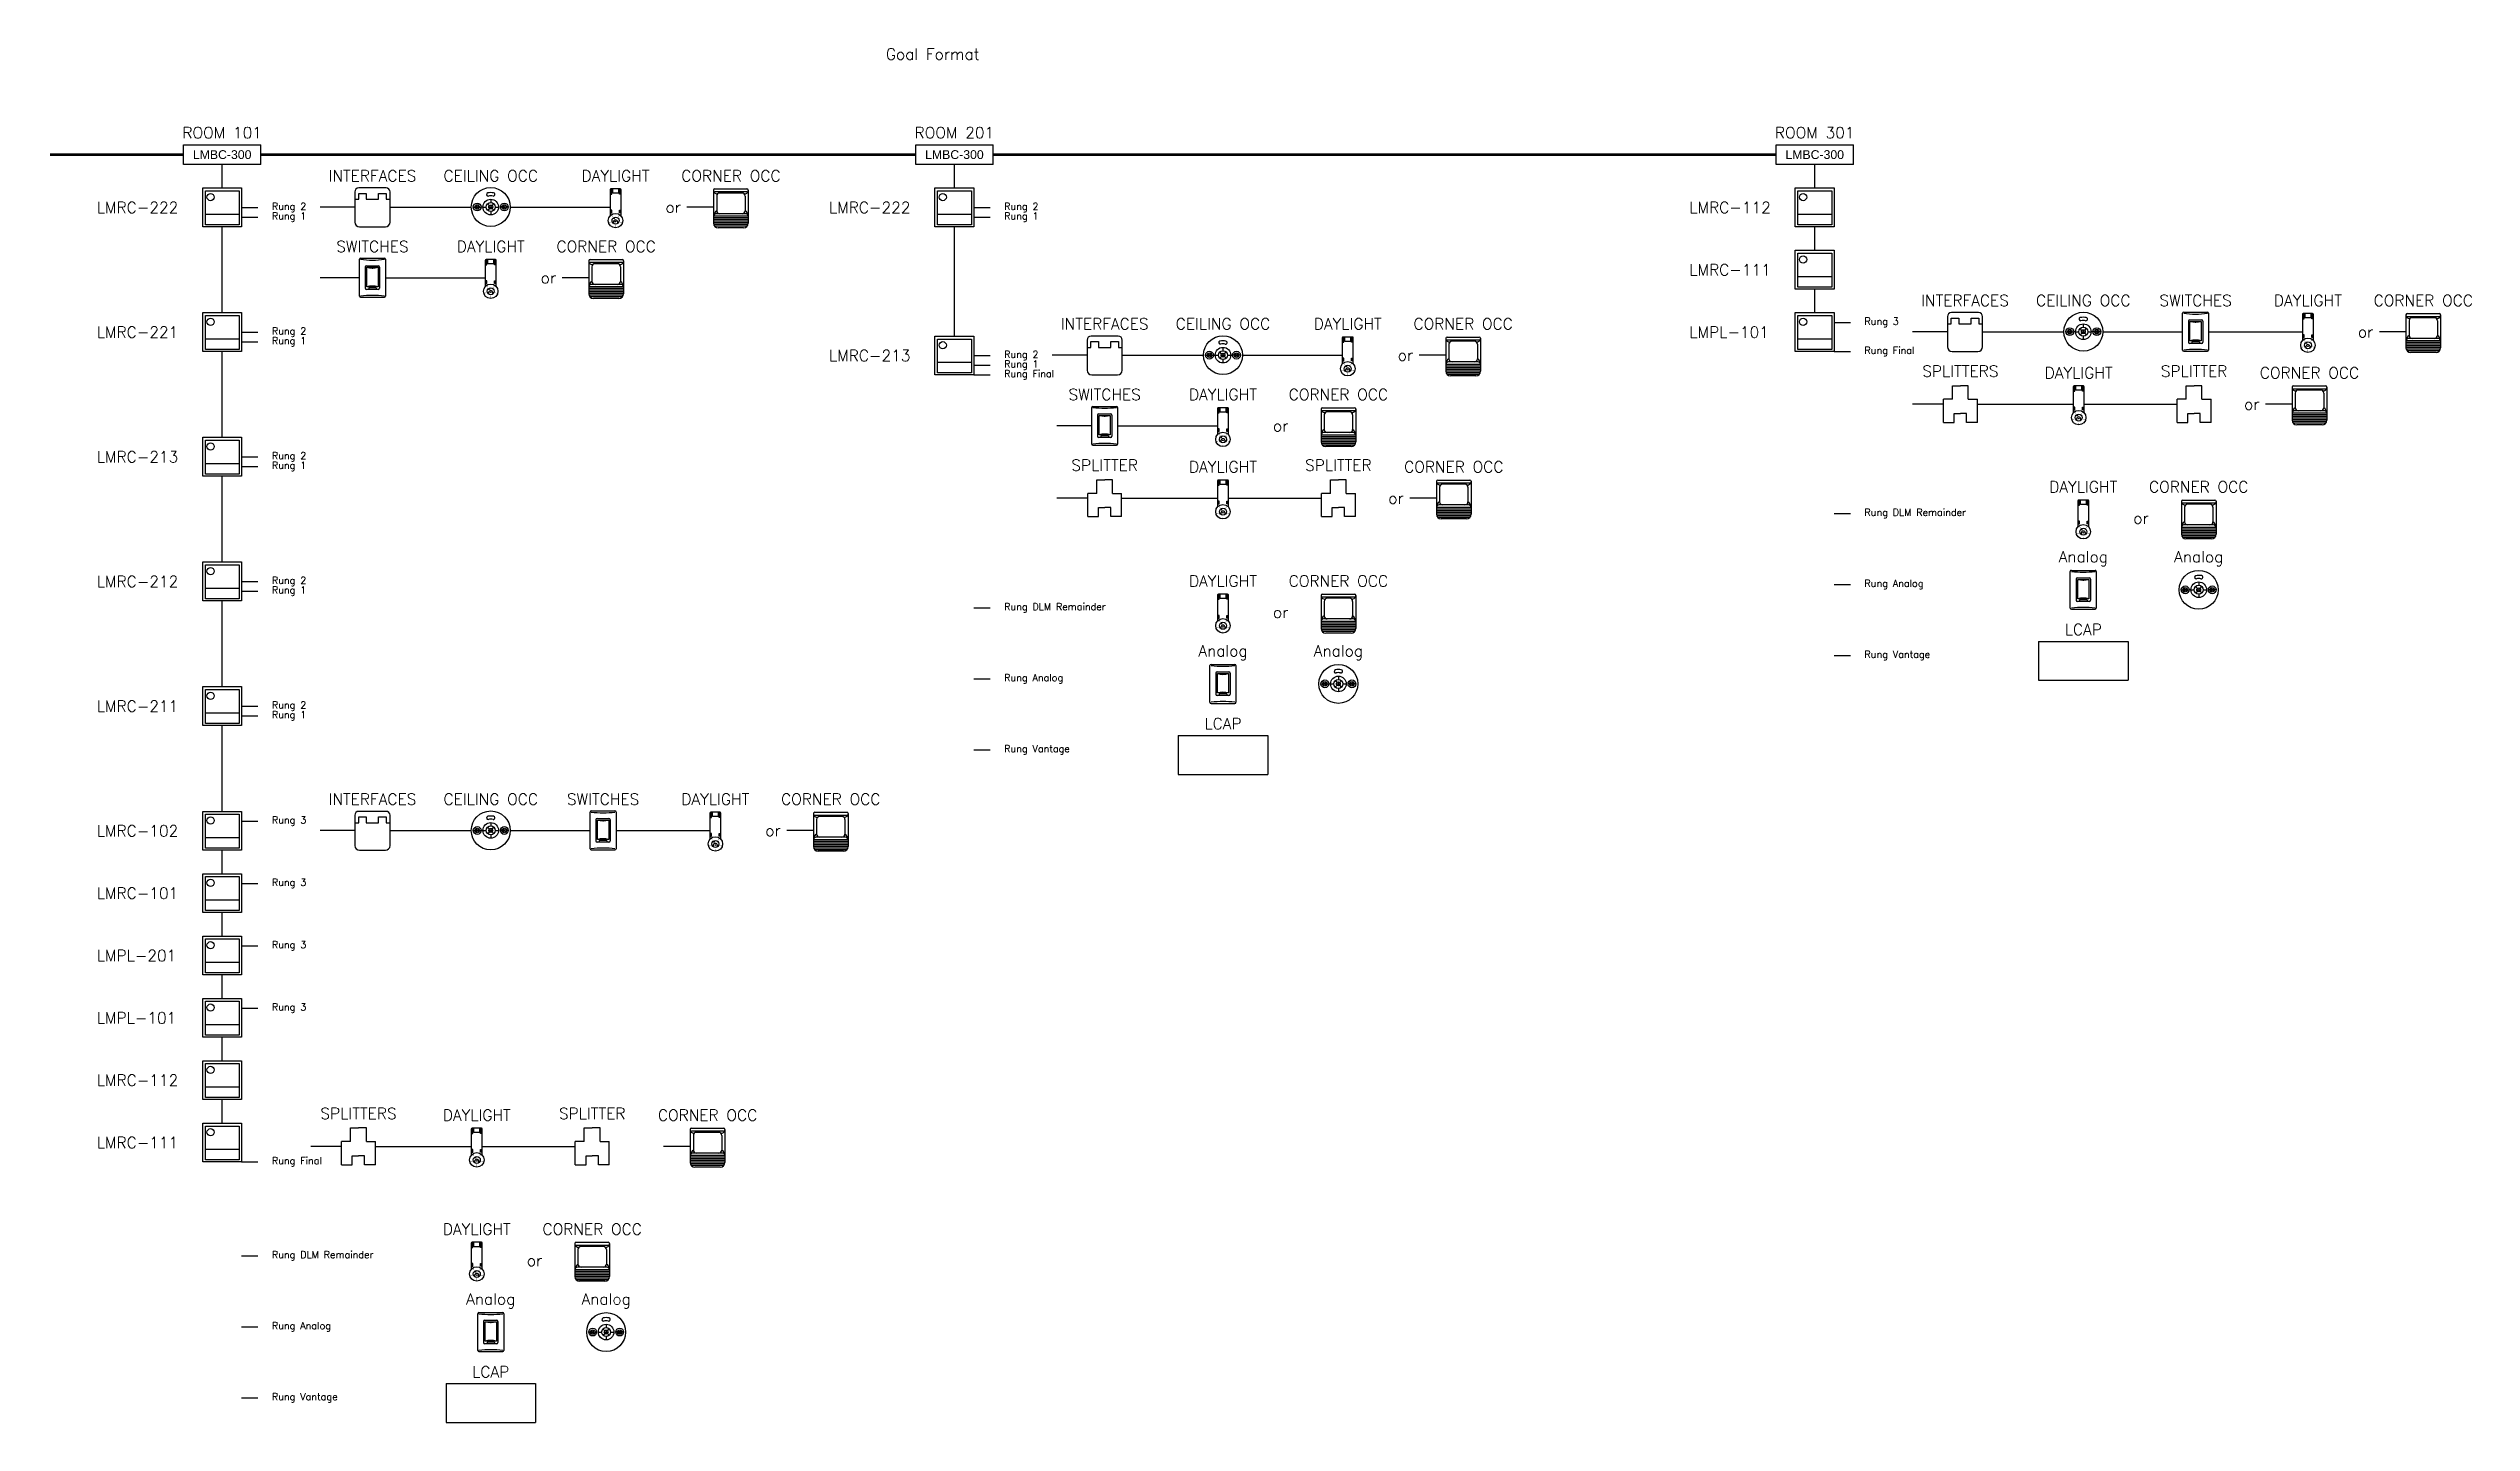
# Model space of a CAD drawing. Header units: inches. Extents: x -312 to 26, y -182 to 37.
# Drawn here: x -158.7 to -107, y -55.7 to -26.4 of the extents above; entities that cross this region are included whole.
import ezdxf

# ---------------------------------------------------------------- set-up
doc = ezdxf.new("R2010")
doc.units = ezdxf.units.IN
doc.header["$MEASUREMENT"] = 0
doc.linetypes.add('DASHED', pattern=[0.75, 0.5, -0.25])
doc.styles.add('ROMANS', font='ROMANS.shx')
doc.styles.get("Standard").update_dxf_attribs({"font": 'arial.ttf'})

msp = doc.modelspace()

# ---------------------------------------------------------------- texts
at = {"width": 5.724, "style": 'ROMANS'}
for s, insert, char_height, attachment_point in [('Goal Format', (-139.8521, -26.49565), 0.24, 5), ('ROOM 101', (-155.00713, -28.17248), 0.24, 5), ('ROOM 201', (-139.38914, -28.17248), 0.24, 5), ('ROOM 301', (-121.03914, -28.17248), 0.24, 5), ('INTERFACES', (-151.80202, -29.09236), 0.24, 5), ('CEILING OCC', (-149.27836, -29.09236), 0.24, 5), ('DAYLIGHT', (-146.6168, -29.09236), 0.24, 5), ('LMRC-222', (-157.68218, -29.76902), 0.24, 4), ('Rung 2', (-153.94642, -29.76666), 0.15, 4), ('Rung 1', (-153.94642, -29.97416), 0.15, 4), ('or', (-145.38615, -29.75913), 0.24, 5), ('LMRC-222', (-142.06418, -29.76902), 0.24, 4), ('Rung 2', (-138.32843, -29.76666), 0.15, 4), ('Rung 1', (-138.32843, -29.97416), 0.15, 4), ('LMRC-112', (-123.71418, -29.76902), 0.24, 4), ('SWITCHES', (-151.80202, -30.59988), 0.24, 5), ('DAYLIGHT', (-149.27836, -30.59988), 0.24, 5), ('CORNER OCC', (-146.81706, -30.59988), 0.24, 5), ('LMRC-111', (-123.71418, -31.09902), 0.24, 4), ('or', (-148.04771, -31.26666), 0.24, 5), ('INTERFACES', (-117.83403, -31.75236), 0.24, 5), ('CEILING OCC', (-115.31036, -31.75236), 0.24, 5), ('SWITCHES', (-112.91503, -31.75236), 0.24, 5), ('DAYLIGHT', (-110.5197, -31.75236), 0.24, 5), ('CORNER OCC', (-108.05841, -31.75236), 0.24, 5), ('LMRC-221', (-157.68218, -32.42902), 0.24, 4), ('Rung 2', (-153.94642, -32.42666), 0.15, 4), ('Rung 1', (-153.94642, -32.63416), 0.15, 4), ('INTERFACES', (-136.18403, -32.25236), 0.24, 5), ('CEILING OCC', (-133.66036, -32.25236), 0.24, 5), ('DAYLIGHT', (-130.9988, -32.25236), 0.24, 5), ('CORNER OCC', (-128.53751, -32.25236), 0.24, 5), ('LMPL-101', (-123.71418, -32.42902), 0.24, 4), ('Rung 3', (-119.97843, -32.21916), 0.15, 4), ('or', (-109.28905, -32.41913), 0.24, 5), ('LMRC-213', (-142.06418, -32.92902), 0.24, 4), ('Rung 2', (-138.32843, -32.92666), 0.15, 4), ('Rung 1', (-138.32843, -33.13416), 0.15, 4), ('or', (-129.76815, -32.91913), 0.24, 5), ('Rung Final', (-119.97843, -32.84166), 0.15, 4), ('Rung Final', (-138.32843, -33.34166), 0.15, 4), ('SPLITTERS', (-117.9324, -33.25988), 0.24, 5), ('DAYLIGHT', (-115.40874, -33.29564), 0.24, 5), ('SPLITTER', (-112.94745, -33.25988), 0.24, 5), ('CORNER OCC', (-110.48615, -33.29564), 0.24, 5), ('SWITCHES', (-136.18403, -33.75988), 0.24, 5), ('DAYLIGHT', (-133.66036, -33.75988), 0.24, 5), ('CORNER OCC', (-131.19907, -33.75988), 0.24, 5), ('or', (-111.7168, -33.96241), 0.24, 5), ('or', (-132.42972, -34.42666), 0.24, 5), ('LMRC-213', (-157.68218, -35.08902), 0.24, 4), ('Rung 2', (-153.94642, -35.08666), 0.15, 4), ('Rung 1', (-153.94642, -35.29416), 0.15, 4), ('SPLITTER', (-136.18403, -35.26741), 0.24, 5), ('DAYLIGHT', (-133.66036, -35.30316), 0.24, 5), ('SPLITTER', (-131.19907, -35.26741), 0.24, 5), ('CORNER OCC', (-128.73778, -35.30316), 0.24, 5), ('DAYLIGHT', (-115.31036, -35.73), 0.24, 5), ('CORNER OCC', (-112.84907, -35.73), 0.24, 5), ('or', (-129.96842, -35.96994), 0.24, 5), ('Rung DLM Remainder', (-119.97843, -36.29968), 0.15, 4), ('or', (-114.07972, -36.39678), 0.24, 5), ('Analog', (-115.31036, -37.25823), 0.24, 5), ('Analog', (-112.84907, -37.25823), 0.24, 5), ('LMRC-212', (-157.68218, -37.74902), 0.24, 4), ('Rung 2', (-153.94642, -37.74666), 0.15, 4), ('DAYLIGHT', (-133.66036, -37.73753), 0.24, 5), ('CORNER OCC', (-131.19907, -37.73753), 0.24, 5), ('Rung Analog', (-119.97843, -37.81468), 0.15, 4), ('Rung 1', (-153.94642, -37.95416), 0.15, 4), ('Rung DLM Remainder', (-138.32843, -38.3072), 0.15, 4), ('or', (-132.42972, -38.4043), 0.24, 5), ('LCAP', (-115.31036, -38.77324), 0.24, 5), ('Analog', (-133.66036, -39.26576), 0.24, 5), ('Analog', (-131.19907, -39.26576), 0.24, 5), ('Rung Vantage', (-119.97843, -39.32969), 0.15, 4), ('Rung Analog', (-138.32843, -39.82221), 0.15, 4), ('LMRC-211', (-157.68218, -40.40902), 0.24, 4), ('Rung 2', (-153.94642, -40.40666), 0.15, 4), ('Rung 1', (-153.94642, -40.61416), 0.15, 4), ('LCAP', (-133.66036, -40.78076), 0.24, 5), ('Rung Vantage', (-138.32843, -41.33721), 0.15, 4), ('INTERFACES', (-151.80202, -42.39236), 0.24, 5), ('CEILING OCC', (-149.27836, -42.39236), 0.24, 5), ('SWITCHES', (-146.88303, -42.39236), 0.24, 5), ('DAYLIGHT', (-144.48769, -42.39236), 0.24, 5), ('CORNER OCC', (-142.0264, -42.39236), 0.24, 5), ('Rung 3', (-153.94642, -42.85916), 0.15, 4), ('LMRC-102', (-157.68218, -43.06902), 0.24, 4), ('or', (-143.25705, -43.05913), 0.24, 5), ('LMRC-101', (-157.68218, -44.39902), 0.24, 4), ('Rung 3', (-153.94642, -44.18916), 0.15, 4), ('Rung 3', (-153.94642, -45.51916), 0.15, 4), ('LMPL-201', (-157.68218, -45.72902), 0.24, 4), ('LMPL-101', (-157.68218, -47.05902), 0.24, 4), ('Rung 3', (-153.94642, -46.84916), 0.15, 4), ('LMRC-112', (-157.68218, -48.38902), 0.24, 4), ('SPLITTERS', (-152.09956, -49.09648), 0.24, 5), ('DAYLIGHT', (-149.5759, -49.13223), 0.24, 5), ('SPLITTER', (-147.1146, -49.09648), 0.24, 5), ('CORNER OCC', (-144.65331, -49.13223), 0.24, 5), ('LMRC-111', (-157.68218, -49.71902), 0.24, 4), ('Rung Final', (-153.94642, -50.13166), 0.15, 4), ('DAYLIGHT', (-149.5759, -51.5666), 0.24, 5), ('CORNER OCC', (-147.1146, -51.5666), 0.24, 5), ('Rung DLM Remainder', (-153.94642, -52.13628), 0.15, 4), ('or', (-148.34525, -52.23337), 0.24, 5), ('Analog', (-149.27836, -53.09483), 0.24, 5), ('Analog', (-146.81706, -53.09483), 0.24, 5), ('Rung Analog', (-153.94642, -53.65128), 0.15, 4), ('LCAP', (-149.27836, -54.60983), 0.24, 5), ('Rung Vantage', (-153.94642, -55.16628), 0.15, 4)]:
    msp.add_mtext(s, dxfattribs=dict(at, insert=insert, char_height=char_height, attachment_point=attachment_point))
at = {"char_height": 0.1872, "width": 5.2530137, "attachment_point": 5}
for insert in [(-155.00713, -28.64172), (-139.38914, -28.64172), (-121.03914, -28.64172)]:
    msp.add_mtext('LMBC-300', dxfattribs=dict(at, insert=insert))
at = {"linetype": 'DASHED', "insert": (-144.1555, -29.09236), "char_height": 0.24, "width": 5.724, "attachment_point": 5, "style": 'ROMANS'}
msp.add_mtext('CORNER OCC', dxfattribs=at)

# ---------------------------------------------------------------- linework, layer by layer
for p, q in [((-155.83213, -28.43177), (-154.18213, -28.43177)), ((-155.83213, -28.85166), (-155.83213, -28.43177)), ((-154.18213, -28.85166), (-155.83213, -28.85166)), ((-155.00713, -29.35166), (-155.00713, -28.85166)), ((-154.18213, -28.85166), (-154.18213, -28.43177)), ((-140.21414, -28.43177), (-138.56414, -28.43177)), ((-140.21414, -28.85166), (-140.21414, -28.43177)), ((-138.56414, -28.85166), (-140.21414, -28.85166)), ((-139.38914, -29.35166), (-139.38914, -28.85166)), ((-138.56414, -28.85166), (-138.56414, -28.43177)), ((-121.86414, -28.43177), (-120.21414, -28.43177)), ((-121.86414, -28.85166), (-121.86414, -28.43177)), ((-120.21414, -28.85166), (-121.86414, -28.85166)), ((-121.03914, -29.35166), (-121.03914, -28.85166)), ((-120.21414, -28.85166), (-120.21414, -28.43177)), ((-152.1775, -29.43661), (-152.1775, -30.08166)), ((-151.5115, -29.35166), (-152.09255, -29.35166)), ((-151.42655, -30.08166), (-151.42655, -29.43661)), ((-146.67732, -29.465), (-146.67732, -29.37236)), ((-146.55627, -29.37236), (-146.55627, -29.465)), ((-144.52513, -29.39939), (-144.52513, -29.41101)), ((-144.52494, -29.41422), (-144.52494, -30.10405)), ((-144.4981, -29.37236), (-143.8129, -29.37236)), ((-143.8129, -29.43804), (-144.4981, -29.43804)), ((-143.78607, -29.41422), (-143.78607, -30.10405)), ((-143.78588, -29.39939), (-143.78588, -29.41101)), ((-154.64467, -29.91699), (-155.36572, -29.91699)), ((-154.59213, -29.76666), (-154.24642, -29.76666)), ((-154.59213, -29.97416), (-154.24642, -29.97416)), ((-152.1775, -29.75913), (-152.9191, -29.75913)), ((-152.1775, -29.59387), (-152.09494, -29.59387)), ((-152.09494, -29.59387), (-152.09494, -29.47104)), ((-152.09494, -29.47104), (-151.93443, -29.47104)), ((-151.93443, -29.47104), (-151.93443, -29.59387)), ((-151.93443, -29.59387), (-151.66992, -29.59387)), ((-151.66992, -29.59387), (-151.66992, -29.47104)), ((-151.66992, -29.47104), (-151.50942, -29.47104)), ((-151.50942, -29.47104), (-151.50942, -29.59387)), ((-151.50942, -29.59387), (-151.42655, -29.59387)), ((-151.42655, -29.75913), (-149.69336, -29.75913)), ((-149.64996, -29.75913), (-149.61471, -29.75913)), ((-149.58138, -29.74459), (-149.60069, -29.72528)), ((-149.60069, -29.79298), (-149.58138, -29.77368)), ((-149.58741, -29.75913), (-149.54627, -29.75913)), ((-149.55229, -29.74459), (-149.53299, -29.72528)), ((-149.53299, -29.79298), (-149.55229, -29.77368)), ((-149.51897, -29.75913), (-149.48371, -29.75913)), ((-149.44461, -29.75913), (-149.37409, -29.75913)), ((-149.30745, -29.73004), (-149.34605, -29.69144)), ((-149.34605, -29.82683), (-149.30745, -29.78822)), ((-149.3195, -29.75913), (-149.23722, -29.75913)), ((-149.27836, -29.59288), (-149.27836, -29.6634)), ((-149.27836, -29.71799), (-149.27836, -29.80027)), ((-149.27836, -29.85487), (-149.27836, -29.92538)), ((-149.24927, -29.73004), (-149.21066, -29.69144)), ((-149.21066, -29.82683), (-149.24927, -29.78822)), ((-149.18262, -29.75913), (-149.11211, -29.75913)), ((-149.03775, -29.75913), (-149.073, -29.75913)), ((-149.00443, -29.74459), (-149.02373, -29.72528)), ((-149.02373, -29.79298), (-149.00443, -29.77368)), ((-148.96931, -29.75913), (-149.01045, -29.75913)), ((-148.97533, -29.74459), (-148.95603, -29.72528)), ((-148.95603, -29.79298), (-148.97533, -29.77368)), ((-148.90675, -29.75913), (-148.94201, -29.75913)), ((-148.86336, -29.75913), (-146.73426, -29.75913)), ((-146.55627, -29.465), (-146.67732, -29.465)), ((-144.52494, -29.75913), (-145.09324, -29.75913)), ((-143.78607, -29.95651), (-144.52494, -29.95651)), ((-143.84085, -29.90293), (-144.47016, -29.90293)), ((-144.45875, -29.52636), (-144.45875, -29.83726)), ((-143.91793, -29.46069), (-144.39308, -29.46069)), ((-143.85226, -29.52636), (-143.85226, -29.83726)), ((-139.02668, -29.91699), (-139.74773, -29.91699)), ((-138.97414, -29.76666), (-138.62843, -29.76666)), ((-138.97414, -29.97416), (-138.62843, -29.97416)), ((-120.67668, -29.91699), (-121.39773, -29.91699)), ((-155.00713, -32.01166), (-155.00713, -30.18166)), ((-152.0775, -30.18166), (-151.52655, -30.18166)), ((-143.78607, -29.99201), (-144.52494, -29.99201)), ((-143.78607, -30.0275), (-144.52494, -30.0275)), ((-143.78607, -30.06299), (-144.52494, -30.06299)), ((-143.78607, -30.09848), (-144.52494, -30.09848)), ((-143.79074, -30.13398), (-144.52027, -30.13398)), ((-143.811, -30.16947), (-144.50001, -30.16947)), ((-143.88439, -30.20236), (-144.42662, -30.20236)), ((-139.38914, -32.51166), (-139.38914, -30.18166)), ((-139.38914, -32.51166), (-139.38914, -30.18166)), ((-121.03914, -30.68166), (-121.03914, -30.18166)), ((-152.07912, -31.65896), (-152.07912, -30.87436)), ((-152.05642, -30.85166), (-151.54762, -30.85166)), ((-151.52492, -30.87436), (-151.52492, -31.65896)), ((-149.33888, -30.97252), (-149.33888, -30.87989)), ((-149.21784, -30.97252), (-149.33888, -30.97252)), ((-149.21784, -30.87989), (-149.21784, -30.97252)), ((-147.18669, -30.90691), (-147.18669, -30.91854)), ((-147.1865, -30.92174), (-147.1865, -31.61157)), ((-147.15967, -30.87989), (-146.47446, -30.87989)), ((-146.47446, -30.94556), (-147.15967, -30.94556)), ((-146.57949, -30.96821), (-147.05464, -30.96821)), ((-146.44763, -30.92174), (-146.44763, -31.61157)), ((-146.44744, -30.90691), (-146.44744, -30.91854)), ((-152.07912, -31.26666), (-152.9191, -31.26666)), ((-151.95566, -31.03964), (-151.95566, -31.48785)), ((-151.95559, -31.03963), (-151.95559, -31.48766)), ((-151.92775, -31.01173), (-151.6763, -31.01173)), ((-151.6763, -31.51576), (-151.92775, -31.51576)), ((-151.9277, -31.01173), (-151.67635, -31.01173)), ((-151.67635, -31.51556), (-151.9277, -31.51556)), ((-151.92197, -31.45799), (-151.92197, -31.04542)), ((-151.92197, -31.04542), (-151.68208, -31.04542)), ((-151.68208, -31.45799), (-151.92197, -31.45799)), ((-151.88195, -31.48646), (-151.88195, -31.51576)), ((-151.72774, -31.48082), (-151.87631, -31.48082)), ((-151.80989, -31.0594), (-151.80989, -31.06192)), ((-151.79416, -31.0594), (-151.79416, -31.06192)), ((-151.7221, -31.48646), (-151.7221, -31.51576)), ((-151.68208, -31.04542), (-151.68208, -31.45799)), ((-151.64845, -31.03963), (-151.64845, -31.48766)), ((-151.64839, -31.03964), (-151.64839, -31.48785)), ((-151.52492, -31.26666), (-149.39582, -31.26666)), ((-147.1865, -31.26666), (-147.7548, -31.26666)), ((-146.44763, -31.46404), (-147.1865, -31.46404)), ((-146.44763, -31.49953), (-147.1865, -31.49953)), ((-146.50241, -31.41046), (-147.13172, -31.41046)), ((-147.12031, -31.03389), (-147.12031, -31.34479)), ((-146.51382, -31.03389), (-146.51382, -31.34479)), ((-120.67668, -31.24699), (-121.39773, -31.24699)), ((-121.03914, -32.01166), (-121.03914, -31.51166)), ((-152.05642, -31.68166), (-151.54762, -31.68166)), ((-146.44763, -31.53502), (-147.1865, -31.53502)), ((-146.44763, -31.57052), (-147.1865, -31.57052)), ((-146.44763, -31.60601), (-147.1865, -31.60601)), ((-146.4523, -31.6415), (-147.18183, -31.6415)), ((-146.47256, -31.67699), (-147.16157, -31.67699)), ((-146.54595, -31.70989), (-147.08818, -31.70989)), ((-117.5435, -32.01166), (-118.12455, -32.01166)), ((-113.19213, -32.81143), (-113.19213, -32.02683)), ((-113.16943, -32.00413), (-112.66063, -32.00413)), ((-112.63793, -32.02683), (-112.63793, -32.81143)), ((-110.58022, -32.125), (-110.58022, -32.03236)), ((-110.45918, -32.03236), (-110.45918, -32.125)), ((-108.40101, -32.03236), (-107.7158, -32.03236)), ((-154.59213, -32.42666), (-154.24642, -32.42666)), ((-135.8935, -32.51166), (-136.47455, -32.51166)), ((-131.05932, -32.625), (-131.05932, -32.53236)), ((-130.93828, -32.53236), (-130.93828, -32.625)), ((-128.90713, -32.55939), (-128.90713, -32.57101)), ((-128.88011, -32.53236), (-128.19491, -32.53236)), ((-128.16788, -32.55939), (-128.16788, -32.57101)), ((-120.62414, -32.21916), (-120.27843, -32.21916)), ((-118.2095, -32.41913), (-118.9511, -32.41913)), ((-118.2095, -32.09661), (-118.2095, -32.74166)), ((-118.2095, -32.25387), (-118.12694, -32.25387)), ((-118.12694, -32.25387), (-118.12694, -32.13104)), ((-118.12694, -32.13104), (-117.96644, -32.13104)), ((-117.96644, -32.13104), (-117.96644, -32.25387)), ((-117.96644, -32.25387), (-117.70193, -32.25387)), ((-117.70193, -32.25387), (-117.70193, -32.13104)), ((-117.70193, -32.13104), (-117.54142, -32.13104)), ((-117.54142, -32.13104), (-117.54142, -32.25387)), ((-117.54142, -32.25387), (-117.45855, -32.25387)), ((-117.45855, -32.74166), (-117.45855, -32.09661)), ((-117.45855, -32.41913), (-115.72536, -32.41913)), ((-115.68197, -32.41913), (-115.64671, -32.41913)), ((-115.61339, -32.40459), (-115.63269, -32.38528)), ((-115.63269, -32.45298), (-115.61339, -32.43368)), ((-115.61941, -32.41913), (-115.57827, -32.41913)), ((-115.5843, -32.40459), (-115.565, -32.38528)), ((-115.565, -32.45298), (-115.5843, -32.43368)), ((-115.55098, -32.41913), (-115.51572, -32.41913)), ((-115.47662, -32.41913), (-115.4061, -32.41913)), ((-115.33946, -32.39004), (-115.37806, -32.35144)), ((-115.37806, -32.48683), (-115.33946, -32.44822)), ((-115.35151, -32.41913), (-115.26922, -32.41913)), ((-115.31036, -32.25288), (-115.31036, -32.3234)), ((-115.31036, -32.37799), (-115.31036, -32.46027)), ((-115.31036, -32.51487), (-115.31036, -32.58538)), ((-115.28127, -32.39004), (-115.24267, -32.35144)), ((-115.24267, -32.48683), (-115.28127, -32.44822)), ((-115.21463, -32.41913), (-115.14411, -32.41913)), ((-115.06975, -32.41913), (-115.10501, -32.41913)), ((-115.03643, -32.40459), (-115.05573, -32.38528)), ((-115.05573, -32.45298), (-115.03643, -32.43368)), ((-115.00131, -32.41913), (-115.04246, -32.41913)), ((-115.00734, -32.40459), (-114.98804, -32.38528)), ((-114.98804, -32.45298), (-115.00734, -32.43368)), ((-114.93876, -32.41913), (-114.97402, -32.41913)), ((-114.89536, -32.41913), (-113.19213, -32.41913)), ((-113.06867, -32.19212), (-113.06867, -32.64033)), ((-113.06861, -32.19211), (-113.06861, -32.64014)), ((-113.04076, -32.16421), (-112.78931, -32.16421)), ((-113.04071, -32.16421), (-112.78936, -32.16421)), ((-113.03498, -32.61047), (-113.03498, -32.1979)), ((-113.03498, -32.1979), (-112.79509, -32.1979)), ((-112.9229, -32.21188), (-112.9229, -32.21439)), ((-112.90717, -32.21188), (-112.90717, -32.21439)), ((-112.79509, -32.1979), (-112.79509, -32.61047)), ((-112.76146, -32.19211), (-112.76146, -32.64014)), ((-112.7614, -32.19212), (-112.7614, -32.64033)), ((-112.63793, -32.41913), (-110.63716, -32.41913)), ((-110.45918, -32.125), (-110.58022, -32.125)), ((-108.42784, -32.41913), (-108.99614, -32.41913)), ((-108.42803, -32.05939), (-108.42803, -32.07101)), ((-108.42784, -32.07422), (-108.42784, -32.76405)), ((-107.7158, -32.09804), (-108.40101, -32.09804)), ((-108.36165, -32.18636), (-108.36165, -32.49726)), ((-107.82083, -32.12069), (-108.29598, -32.12069)), ((-107.75516, -32.18636), (-107.75516, -32.49726)), ((-107.68897, -32.07422), (-107.68897, -32.76405)), ((-107.68878, -32.05939), (-107.68878, -32.07101)), ((-154.64467, -32.57699), (-155.36572, -32.57699)), ((-155.00713, -34.67166), (-155.00713, -32.84166)), ((-154.59213, -32.63416), (-154.24642, -32.63416)), ((-138.97414, -32.92666), (-138.62843, -32.92666)), ((-136.5595, -32.91913), (-137.3011, -32.91913)), ((-136.5595, -32.59661), (-136.5595, -33.24166)), ((-136.5595, -32.75387), (-136.47694, -32.75387)), ((-136.47694, -32.75387), (-136.47694, -32.63104)), ((-136.47694, -32.63104), (-136.31644, -32.63104)), ((-136.31644, -32.63104), (-136.31644, -32.75387)), ((-136.31644, -32.75387), (-136.05193, -32.75387)), ((-136.05193, -32.75387), (-136.05193, -32.63104)), ((-136.05193, -32.63104), (-135.89142, -32.63104)), ((-135.89142, -32.63104), (-135.89142, -32.75387)), ((-135.89142, -32.75387), (-135.80855, -32.75387)), ((-135.80855, -33.24166), (-135.80855, -32.59661)), ((-135.80855, -32.91913), (-134.07536, -32.91913)), ((-134.03197, -32.91913), (-133.99671, -32.91913)), ((-133.96339, -32.90459), (-133.98269, -32.88528)), ((-133.98269, -32.95298), (-133.96339, -32.93368)), ((-133.96941, -32.91913), (-133.92827, -32.91913)), ((-133.9343, -32.90459), (-133.915, -32.88528)), ((-133.915, -32.95298), (-133.9343, -32.93368)), ((-133.90098, -32.91913), (-133.86572, -32.91913)), ((-133.82662, -32.91913), (-133.7561, -32.91913)), ((-133.68946, -32.89004), (-133.72806, -32.85144)), ((-133.72806, -32.98683), (-133.68946, -32.94822)), ((-133.70151, -32.91913), (-133.61922, -32.91913)), ((-133.66036, -32.75288), (-133.66036, -32.8234)), ((-133.66036, -32.87799), (-133.66036, -32.96027)), ((-133.66036, -33.01487), (-133.66036, -33.08538)), ((-133.63127, -32.89004), (-133.59267, -32.85144)), ((-133.59267, -32.98683), (-133.63127, -32.94822)), ((-133.56463, -32.91913), (-133.49411, -32.91913)), ((-133.41975, -32.91913), (-133.45501, -32.91913)), ((-133.38643, -32.90459), (-133.40573, -32.88528)), ((-133.40573, -32.95298), (-133.38643, -32.93368)), ((-133.35131, -32.91913), (-133.39246, -32.91913)), ((-133.35734, -32.90459), (-133.33804, -32.88528)), ((-133.33804, -32.95298), (-133.35734, -32.93368)), ((-133.28876, -32.91913), (-133.32402, -32.91913)), ((-133.24536, -32.91913), (-131.11626, -32.91913)), ((-130.93828, -32.625), (-131.05932, -32.625)), ((-128.90694, -32.91913), (-129.47524, -32.91913)), ((-128.90694, -32.57422), (-128.90694, -33.26405)), ((-128.19491, -32.59804), (-128.88011, -32.59804)), ((-128.22285, -33.06293), (-128.85216, -33.06293)), ((-128.84075, -32.68636), (-128.84075, -32.99726)), ((-128.29993, -32.62069), (-128.77508, -32.62069)), ((-128.23426, -32.68636), (-128.23426, -32.99726)), ((-128.16807, -32.57422), (-128.16807, -33.26405)), ((-120.67668, -32.57699), (-121.39773, -32.57699)), ((-120.62414, -32.84166), (-120.27843, -32.84166)), ((-118.1095, -32.84166), (-117.55855, -32.84166)), ((-113.16943, -32.83413), (-112.66063, -32.83413)), ((-112.78931, -32.66824), (-113.04076, -32.66824)), ((-112.78936, -32.66804), (-113.04071, -32.66804)), ((-112.79509, -32.61047), (-113.03498, -32.61047)), ((-112.99496, -32.63894), (-112.99496, -32.66824)), ((-112.84075, -32.63329), (-112.98932, -32.63329)), ((-112.83511, -32.63894), (-112.83511, -32.66824)), ((-107.68897, -32.61651), (-108.42784, -32.61651)), ((-107.68897, -32.65201), (-108.42784, -32.65201)), ((-107.68897, -32.6875), (-108.42784, -32.6875)), ((-107.68897, -32.72299), (-108.42784, -32.72299)), ((-107.68897, -32.75848), (-108.42784, -32.75848)), ((-107.69364, -32.79398), (-108.42317, -32.79398)), ((-107.7139, -32.82947), (-108.40291, -32.82947)), ((-107.74375, -32.56293), (-108.37306, -32.56293)), ((-107.78729, -32.86236), (-108.32952, -32.86236)), ((-139.02668, -33.07699), (-139.74773, -33.07699)), ((-138.97414, -33.13416), (-138.62843, -33.13416)), ((-138.97414, -33.34166), (-138.62843, -33.34166)), ((-136.4595, -33.34166), (-135.90855, -33.34166)), ((-128.16807, -33.11651), (-128.90694, -33.11651)), ((-128.16807, -33.15201), (-128.90694, -33.15201)), ((-128.16807, -33.1875), (-128.90694, -33.1875)), ((-128.16807, -33.22299), (-128.90694, -33.22299)), ((-128.16807, -33.25848), (-128.90694, -33.25848)), ((-128.17274, -33.29398), (-128.90227, -33.29398)), ((-128.193, -33.32947), (-128.88201, -33.32947)), ((-128.26639, -33.36236), (-128.80862, -33.36236)), ((-118.10023, -33.86055), (-118.10023, -33.57011)), ((-118.10023, -33.57011), (-117.9324, -33.57011)), ((-117.76457, -33.57011), (-117.9324, -33.57011)), ((-117.76457, -33.86055), (-117.76457, -33.57011)), ((-115.46926, -33.66828), (-115.46926, -33.57564)), ((-115.34822, -33.57564), (-115.34822, -33.66828)), ((-113.11528, -33.86055), (-113.11528, -33.57011)), ((-113.11528, -33.57011), (-112.94745, -33.57011)), ((-112.77961, -33.57011), (-112.94745, -33.57011)), ((-112.77961, -33.86055), (-112.77961, -33.57011)), ((-110.82875, -33.57564), (-110.14355, -33.57564)), ((-136.46113, -34.81896), (-136.46113, -34.03436)), ((-136.43843, -34.01166), (-135.92963, -34.01166)), ((-135.90693, -34.03436), (-135.90693, -34.81896)), ((-133.72089, -34.13252), (-133.72089, -34.03989)), ((-133.59984, -34.03989), (-133.59984, -34.13252)), ((-131.56869, -34.06691), (-131.56869, -34.07854)), ((-131.5685, -34.08174), (-131.5685, -34.77157)), ((-131.54167, -34.03989), (-130.85647, -34.03989)), ((-130.85647, -34.10556), (-131.54167, -34.10556)), ((-130.82964, -34.08174), (-130.82964, -34.77157)), ((-130.82945, -34.06691), (-130.82945, -34.07854)), ((-118.29472, -33.96241), (-118.9511, -33.96241)), ((-118.29472, -34.35471), (-118.29472, -33.86055)), ((-118.10023, -33.86055), (-118.29472, -33.86055)), ((-117.76457, -33.86055), (-117.57008, -33.86055)), ((-117.57008, -34.35471), (-117.57008, -33.86055)), ((-117.57008, -33.96241), (-115.5262, -33.96241)), ((-115.34822, -33.66828), (-115.46926, -33.66828)), ((-115.29128, -33.96241), (-113.30977, -33.96241)), ((-113.30977, -34.35471), (-113.30977, -33.86055)), ((-113.11528, -33.86055), (-113.30977, -33.86055)), ((-112.77961, -33.86055), (-112.58512, -33.86055)), ((-112.58512, -34.35471), (-112.58512, -33.86055)), ((-110.85558, -33.96241), (-111.42389, -33.96241)), ((-110.85578, -33.60267), (-110.85578, -33.61429)), ((-110.85558, -33.6175), (-110.85558, -34.30733)), ((-110.14355, -33.64132), (-110.82875, -33.64132)), ((-110.1715, -34.10621), (-110.80081, -34.10621)), ((-110.7894, -33.72964), (-110.7894, -34.04054)), ((-110.24858, -33.66397), (-110.72373, -33.66397)), ((-110.18291, -33.72964), (-110.18291, -34.04054)), ((-110.11672, -33.6175), (-110.11672, -34.30733)), ((-110.11653, -33.60267), (-110.11653, -33.61429)), ((-136.46113, -34.42666), (-137.20273, -34.42666)), ((-136.33766, -34.19964), (-136.33766, -34.64785)), ((-136.3376, -34.19963), (-136.3376, -34.64766)), ((-136.30975, -34.17173), (-136.0583, -34.17173)), ((-136.3097, -34.17173), (-136.05835, -34.17173)), ((-136.30397, -34.61799), (-136.30397, -34.20542)), ((-136.30397, -34.20542), (-136.06408, -34.20542)), ((-136.06408, -34.61799), (-136.30397, -34.61799)), ((-136.19189, -34.2194), (-136.19189, -34.22192)), ((-136.17616, -34.2194), (-136.17616, -34.22192)), ((-136.06408, -34.20542), (-136.06408, -34.61799)), ((-136.03045, -34.19963), (-136.03045, -34.64766)), ((-136.03039, -34.19964), (-136.03039, -34.64785)), ((-135.90693, -34.42666), (-133.77783, -34.42666)), ((-133.59984, -34.13252), (-133.72089, -34.13252)), ((-130.82964, -34.62404), (-131.5685, -34.62404)), ((-130.88441, -34.57046), (-131.51373, -34.57046)), ((-131.50232, -34.19389), (-131.50232, -34.50479)), ((-130.9615, -34.12821), (-131.43664, -34.12821)), ((-130.89582, -34.19389), (-130.89582, -34.50479)), ((-118.29472, -34.35471), (-118.06421, -34.35471)), ((-118.06421, -34.35471), (-118.06421, -34.16392)), ((-118.06421, -34.16392), (-117.9324, -34.16392)), ((-117.8006, -34.16392), (-117.9324, -34.16392)), ((-117.8006, -34.35471), (-117.8006, -34.16392)), ((-117.57008, -34.35471), (-117.8006, -34.35471)), ((-113.30977, -34.35471), (-113.07925, -34.35471)), ((-113.07925, -34.35471), (-113.07925, -34.16392)), ((-113.07925, -34.16392), (-112.94745, -34.16392)), ((-112.81564, -34.16392), (-112.94745, -34.16392)), ((-112.81564, -34.35471), (-112.81564, -34.16392)), ((-112.58512, -34.35471), (-112.81564, -34.35471)), ((-110.11672, -34.15979), (-110.85558, -34.15979)), ((-110.11672, -34.19529), (-110.85558, -34.19529)), ((-110.11672, -34.23078), (-110.85558, -34.23078)), ((-110.11672, -34.26627), (-110.85558, -34.26627)), ((-110.11672, -34.30176), (-110.85558, -34.30176)), ((-110.12138, -34.33726), (-110.85092, -34.33726)), ((-110.14164, -34.37275), (-110.83066, -34.37275)), ((-110.21503, -34.40564), (-110.75727, -34.40564)), ((-154.59213, -35.08666), (-154.24642, -35.08666)), ((-136.43843, -34.84166), (-135.92963, -34.84166)), ((-136.0583, -34.67576), (-136.30975, -34.67576)), ((-136.05835, -34.67556), (-136.3097, -34.67556)), ((-136.26395, -34.64646), (-136.26395, -34.67576)), ((-136.10974, -34.64082), (-136.25831, -34.64082)), ((-136.1041, -34.64646), (-136.1041, -34.67576)), ((-130.82964, -34.65953), (-131.5685, -34.65953)), ((-130.82964, -34.69502), (-131.5685, -34.69502)), ((-130.82964, -34.73052), (-131.5685, -34.73052)), ((-130.82964, -34.76601), (-131.5685, -34.76601)), ((-130.8343, -34.8015), (-131.56384, -34.8015)), ((-130.85456, -34.83699), (-131.54358, -34.83699)), ((-130.92795, -34.86989), (-131.47019, -34.86989)), ((-154.64467, -35.23699), (-155.36572, -35.23699)), ((-155.00713, -37.33166), (-155.00713, -35.50166)), ((-154.59213, -35.29416), (-154.24642, -35.29416)), ((-136.35186, -35.86807), (-136.35186, -35.57764)), ((-136.35186, -35.57764), (-136.18403, -35.57764)), ((-136.0162, -35.57764), (-136.18403, -35.57764)), ((-136.0162, -35.86807), (-136.0162, -35.57764)), ((-133.72089, -35.6758), (-133.72089, -35.58317)), ((-133.59984, -35.58317), (-133.59984, -35.6758)), ((-131.3669, -35.86807), (-131.3669, -35.57764)), ((-131.3669, -35.57764), (-131.19907, -35.57764)), ((-131.03124, -35.57764), (-131.19907, -35.57764)), ((-131.03124, -35.86807), (-131.03124, -35.57764)), ((-129.1074, -35.61019), (-129.1074, -35.62182)), ((-129.10721, -35.62502), (-129.10721, -36.31485)), ((-129.08038, -35.58317), (-128.39518, -35.58317)), ((-128.39518, -35.64884), (-129.08038, -35.64884)), ((-128.36834, -35.62502), (-128.36834, -36.31485)), ((-128.36815, -35.61019), (-128.36815, -35.62182)), ((-136.54635, -35.96994), (-137.20273, -35.96994)), ((-136.54635, -36.36224), (-136.54635, -35.86807)), ((-136.35186, -35.86807), (-136.54635, -35.86807)), ((-136.31583, -36.36224), (-136.31583, -36.17144)), ((-136.31583, -36.17144), (-136.18403, -36.17144)), ((-136.05222, -36.17144), (-136.18403, -36.17144)), ((-136.05222, -36.36224), (-136.05222, -36.17144)), ((-136.0162, -35.86807), (-135.82171, -35.86807)), ((-135.82171, -36.36224), (-135.82171, -35.86807)), ((-135.82171, -35.96994), (-133.77783, -35.96994)), ((-133.59984, -35.6758), (-133.72089, -35.6758)), ((-133.5429, -35.96994), (-131.56139, -35.96994)), ((-131.56139, -36.36224), (-131.56139, -35.86807)), ((-131.3669, -35.86807), (-131.56139, -35.86807)), ((-131.33087, -36.36224), (-131.33087, -36.17144)), ((-131.33087, -36.17144), (-131.19907, -36.17144)), ((-131.06727, -36.17144), (-131.19907, -36.17144)), ((-131.06727, -36.36224), (-131.06727, -36.17144)), ((-131.03124, -35.86807), (-130.83675, -35.86807)), ((-130.83675, -36.36224), (-130.83675, -35.86807)), ((-129.10721, -35.96994), (-129.67551, -35.96994)), ((-128.36834, -36.16732), (-129.10721, -36.16732)), ((-128.42312, -36.11374), (-129.05243, -36.11374)), ((-129.04102, -35.73717), (-129.04102, -36.04807)), ((-128.5002, -35.67149), (-128.97535, -35.67149)), ((-128.43453, -35.73717), (-128.43453, -36.04807)), ((-115.37089, -36.10264), (-115.37089, -36.01001)), ((-115.24984, -36.10264), (-115.37089, -36.10264)), ((-115.24984, -36.01001), (-115.24984, -36.10264)), ((-113.21869, -36.03703), (-113.21869, -36.04866)), ((-113.2185, -36.05186), (-113.2185, -36.74169)), ((-113.19167, -36.01001), (-112.50647, -36.01001)), ((-112.50647, -36.07568), (-113.19167, -36.07568)), ((-113.15232, -36.16401), (-113.15232, -36.47491)), ((-112.6115, -36.09834), (-113.08664, -36.09834)), ((-112.54582, -36.16401), (-112.54582, -36.47491)), ((-112.47964, -36.05186), (-112.47964, -36.74169)), ((-112.47945, -36.03703), (-112.47945, -36.04866)), ((-136.54635, -36.36224), (-136.31583, -36.36224)), ((-135.82171, -36.36224), (-136.05222, -36.36224)), ((-131.56139, -36.36224), (-131.33087, -36.36224)), ((-130.83675, -36.36224), (-131.06727, -36.36224)), ((-128.36834, -36.20281), (-129.10721, -36.20281)), ((-128.36834, -36.2383), (-129.10721, -36.2383)), ((-128.36834, -36.2738), (-129.10721, -36.2738)), ((-128.36834, -36.30929), (-129.10721, -36.30929)), ((-128.37301, -36.34478), (-129.10254, -36.34478)), ((-128.39327, -36.38027), (-129.08228, -36.38027)), ((-128.46666, -36.41317), (-129.00889, -36.41317)), ((-120.62414, -36.29968), (-120.27843, -36.29968)), ((-112.47964, -36.59416), (-113.2185, -36.59416)), ((-112.47964, -36.62965), (-113.2185, -36.62965)), ((-112.47964, -36.66514), (-113.2185, -36.66514)), ((-112.53441, -36.54058), (-113.16373, -36.54058)), ((-112.47964, -36.70064), (-113.2185, -36.70064)), ((-112.47964, -36.73613), (-113.2185, -36.73613)), ((-112.4843, -36.77162), (-113.21384, -36.77162)), ((-112.50456, -36.80711), (-113.19358, -36.80711)), ((-112.57795, -36.84001), (-113.12019, -36.84001)), ((-115.58747, -38.31731), (-115.58747, -37.53271)), ((-115.56476, -37.51001), (-115.05596, -37.51001)), ((-115.464, -37.69799), (-115.464, -38.14621)), ((-115.46394, -37.69798), (-115.46394, -38.14602)), ((-115.43609, -37.67008), (-115.18464, -37.67008)), ((-115.43604, -37.67008), (-115.18469, -37.67008)), ((-115.43031, -38.11634), (-115.43031, -37.70377)), ((-115.43031, -37.70377), (-115.19042, -37.70377)), ((-115.31823, -37.71775), (-115.31823, -37.72027)), ((-115.3025, -37.71775), (-115.3025, -37.72027)), ((-115.19042, -37.70377), (-115.19042, -38.11634)), ((-115.15679, -37.69798), (-115.15679, -38.14602)), ((-115.15673, -37.69799), (-115.15673, -38.14621)), ((-115.03326, -37.53271), (-115.03326, -38.31731)), ((-154.64467, -37.89699), (-155.36572, -37.89699)), ((-155.00713, -39.99166), (-155.00713, -38.16166)), ((-154.59213, -37.74666), (-154.24642, -37.74666)), ((-154.59213, -37.95416), (-154.24642, -37.95416)), ((-133.72089, -38.11017), (-133.72089, -38.01753)), ((-133.59984, -38.11017), (-133.72089, -38.11017)), ((-133.59984, -38.01753), (-133.59984, -38.11017)), ((-131.56869, -38.04456), (-131.56869, -38.05618)), ((-131.5685, -38.05939), (-131.5685, -38.74922)), ((-131.54167, -38.01753), (-130.85647, -38.01753)), ((-130.85647, -38.0832), (-131.54167, -38.0832)), ((-131.50232, -38.17153), (-131.50232, -38.48243)), ((-130.9615, -38.10586), (-131.43664, -38.10586)), ((-130.89582, -38.17153), (-130.89582, -38.48243)), ((-130.82964, -38.05939), (-130.82964, -38.74922)), ((-130.82945, -38.04456), (-130.82945, -38.05618)), ((-120.62414, -37.81468), (-120.27843, -37.81468)), ((-115.18464, -38.17412), (-115.43609, -38.17412)), ((-115.18469, -38.17391), (-115.43604, -38.17391)), ((-115.19042, -38.11634), (-115.43031, -38.11634)), ((-115.39029, -38.14481), (-115.39029, -38.17412)), ((-115.23608, -38.13917), (-115.38465, -38.13917)), ((-115.23044, -38.14481), (-115.23044, -38.17412)), ((-113.22068, -37.92501), (-113.18542, -37.92501)), ((-113.1521, -37.91046), (-113.1714, -37.89116)), ((-113.1714, -37.95886), (-113.1521, -37.93955)), ((-113.15812, -37.92501), (-113.11698, -37.92501)), ((-113.123, -37.91046), (-113.1037, -37.89116)), ((-113.1037, -37.95886), (-113.123, -37.93955)), ((-113.08968, -37.92501), (-113.05442, -37.92501)), ((-113.01532, -37.92501), (-112.94481, -37.92501)), ((-112.87816, -37.89592), (-112.91677, -37.85731)), ((-112.91677, -37.9927), (-112.87816, -37.9541)), ((-112.89021, -37.92501), (-112.80793, -37.92501)), ((-112.84907, -37.75876), (-112.84907, -37.82927)), ((-112.84907, -37.88387), (-112.84907, -37.96615)), ((-112.84907, -38.02074), (-112.84907, -38.09126)), ((-112.81998, -37.89592), (-112.78138, -37.85731)), ((-112.78138, -37.9927), (-112.81998, -37.9541)), ((-112.75334, -37.92501), (-112.68282, -37.92501)), ((-112.60846, -37.92501), (-112.64372, -37.92501)), ((-112.57514, -37.91046), (-112.59444, -37.89116)), ((-112.59444, -37.95886), (-112.57514, -37.93955)), ((-112.54002, -37.92501), (-112.58116, -37.92501)), ((-112.54605, -37.91046), (-112.52674, -37.89116)), ((-112.52674, -37.95886), (-112.54605, -37.93955)), ((-112.47747, -37.92501), (-112.51272, -37.92501)), ((-138.97414, -38.3072), (-138.62843, -38.3072)), ((-130.82964, -38.60168), (-131.5685, -38.60168)), ((-130.82964, -38.63717), (-131.5685, -38.63717)), ((-130.82964, -38.67267), (-131.5685, -38.67267)), ((-130.82964, -38.70816), (-131.5685, -38.70816)), ((-130.82964, -38.74365), (-131.5685, -38.74365)), ((-130.88441, -38.5481), (-131.51373, -38.5481)), ((-115.56476, -38.34001), (-115.05596, -38.34001)), ((-130.8343, -38.77915), (-131.56384, -38.77915)), ((-130.85456, -38.81464), (-131.54358, -38.81464)), ((-130.92795, -38.84753), (-131.47019, -38.84753)), ((-116.26365, -39.02501), (-114.35708, -39.02501)), ((-116.26365, -39.02501), (-116.26365, -39.85501)), ((-114.35708, -39.02501), (-114.35708, -39.85501)), ((-133.93747, -40.32483), (-133.93747, -39.54023)), ((-133.91476, -39.51753), (-133.40596, -39.51753)), ((-133.814, -39.70552), (-133.814, -40.15373)), ((-133.81394, -39.70551), (-133.81394, -40.15354)), ((-133.78609, -39.67761), (-133.53464, -39.67761)), ((-133.78604, -39.67761), (-133.53469, -39.67761)), ((-133.78031, -40.12387), (-133.78031, -39.7113)), ((-133.78031, -39.7113), (-133.54042, -39.7113)), ((-133.66823, -39.72528), (-133.66823, -39.72779)), ((-133.6525, -39.72528), (-133.6525, -39.72779)), ((-133.54042, -39.7113), (-133.54042, -40.12387)), ((-133.50679, -39.70551), (-133.50679, -40.15354)), ((-133.50673, -39.70552), (-133.50673, -40.15373)), ((-133.38326, -39.54023), (-133.38326, -40.32483)), ((-131.19907, -39.76628), (-131.19907, -39.8368)), ((-120.62414, -39.32969), (-120.27843, -39.32969)), ((-138.97414, -39.82221), (-138.62843, -39.82221)), ((-133.53464, -40.18164), (-133.78609, -40.18164)), ((-133.53469, -40.18144), (-133.78604, -40.18144)), ((-133.54042, -40.12387), (-133.78031, -40.12387)), ((-133.74029, -40.15234), (-133.74029, -40.18164)), ((-133.58608, -40.14669), (-133.73465, -40.14669)), ((-133.58044, -40.15234), (-133.58044, -40.18164)), ((-131.57068, -39.93253), (-131.53542, -39.93253)), ((-131.5021, -39.91799), (-131.5214, -39.89869)), ((-131.5214, -39.96638), (-131.5021, -39.94708)), ((-131.50812, -39.93253), (-131.46698, -39.93253)), ((-131.473, -39.91799), (-131.4537, -39.89869)), ((-131.4537, -39.96638), (-131.473, -39.94708)), ((-131.43968, -39.93253), (-131.40442, -39.93253)), ((-131.36532, -39.93253), (-131.29481, -39.93253)), ((-131.22816, -39.90344), (-131.26677, -39.86484)), ((-131.26677, -40.00023), (-131.22816, -39.96162)), ((-131.24021, -39.93253), (-131.15793, -39.93253)), ((-131.19907, -39.89139), (-131.19907, -39.97368)), ((-131.19907, -40.02827), (-131.19907, -40.09878)), ((-131.16998, -39.90344), (-131.13138, -39.86484)), ((-131.13138, -40.00023), (-131.16998, -39.96162)), ((-131.10334, -39.93253), (-131.03282, -39.93253)), ((-130.95846, -39.93253), (-130.99372, -39.93253)), ((-130.92514, -39.91799), (-130.94444, -39.89869)), ((-130.94444, -39.96638), (-130.92514, -39.94708)), ((-130.89002, -39.93253), (-130.93116, -39.93253)), ((-130.89605, -39.91799), (-130.87674, -39.89869)), ((-130.87674, -39.96638), (-130.89605, -39.94708)), ((-130.82747, -39.93253), (-130.86272, -39.93253)), ((-116.26365, -39.85501), (-114.35708, -39.85501)), ((-154.64467, -40.55699), (-155.36572, -40.55699)), ((-155.00713, -42.65166), (-155.00713, -40.82166)), ((-154.59213, -40.40666), (-154.24642, -40.40666)), ((-154.59213, -40.61416), (-154.24642, -40.61416)), ((-133.91476, -40.34753), (-133.40596, -40.34753)), ((-138.97414, -41.33721), (-138.62843, -41.33721)), ((-134.61365, -41.03254), (-132.70708, -41.03254)), ((-134.61365, -41.03254), (-134.61365, -41.86254)), ((-132.70708, -41.03254), (-132.70708, -41.86254)), ((-134.61365, -41.86254), (-132.70708, -41.86254)), ((-154.59213, -42.85916), (-154.24642, -42.85916)), ((-152.1775, -42.73661), (-152.1775, -43.38166)), ((-152.1775, -42.89387), (-152.09494, -42.89387)), ((-152.09494, -42.89387), (-152.09494, -42.77104)), ((-152.09494, -42.77104), (-151.93443, -42.77104)), ((-151.5115, -42.65166), (-152.09255, -42.65166)), ((-151.93443, -42.77104), (-151.93443, -42.89387)), ((-151.93443, -42.89387), (-151.66992, -42.89387)), ((-151.66992, -42.89387), (-151.66992, -42.77104)), ((-151.66992, -42.77104), (-151.50942, -42.77104)), ((-151.50942, -42.77104), (-151.50942, -42.89387)), ((-151.50942, -42.89387), (-151.42655, -42.89387)), ((-151.42655, -43.38166), (-151.42655, -42.73661)), ((-149.27836, -42.89288), (-149.27836, -42.9634)), ((-147.16013, -43.45143), (-147.16013, -42.66683)), ((-147.13743, -42.64413), (-146.62863, -42.64413)), ((-147.03666, -42.83212), (-147.03666, -43.28033)), ((-147.0366, -42.83211), (-147.0366, -43.28014)), ((-147.00875, -42.80421), (-146.7573, -42.80421)), ((-147.0087, -42.80421), (-146.75735, -42.80421)), ((-147.00297, -43.25047), (-147.00297, -42.8379)), ((-147.00297, -42.8379), (-146.76308, -42.8379)), ((-146.89089, -42.85188), (-146.89089, -42.85439)), ((-146.87516, -42.85188), (-146.87516, -42.85439)), ((-146.76308, -42.8379), (-146.76308, -43.25047)), ((-146.72945, -42.83211), (-146.72945, -43.28014)), ((-146.72939, -42.83212), (-146.72939, -43.28033)), ((-146.60593, -42.66683), (-146.60593, -43.45143)), ((-144.54822, -42.765), (-144.54822, -42.67236)), ((-144.42717, -42.765), (-144.54822, -42.765)), ((-144.42717, -42.67236), (-144.42717, -42.765)), ((-142.39602, -42.69939), (-142.39602, -42.71101)), ((-142.39583, -42.71422), (-142.39583, -43.40405)), ((-142.369, -42.67236), (-141.6838, -42.67236)), ((-141.6838, -42.73804), (-142.369, -42.73804)), ((-142.32965, -42.82636), (-142.32965, -43.13726)), ((-141.78883, -42.76069), (-142.26398, -42.76069)), ((-141.72316, -42.82636), (-141.72316, -43.13726)), ((-141.65697, -42.71422), (-141.65697, -43.40405)), ((-141.65678, -42.69939), (-141.65678, -42.71101)), ((-154.64467, -43.21699), (-155.36572, -43.21699)), ((-152.1775, -43.05913), (-152.9191, -43.05913)), ((-151.42655, -43.05913), (-149.69336, -43.05913)), ((-149.64996, -43.05913), (-149.61471, -43.05913)), ((-149.58138, -43.04459), (-149.60069, -43.02528)), ((-149.60069, -43.09298), (-149.58138, -43.07368)), ((-149.58741, -43.05913), (-149.54627, -43.05913)), ((-149.55229, -43.04459), (-149.53299, -43.02528)), ((-149.53299, -43.09298), (-149.55229, -43.07368)), ((-149.51897, -43.05913), (-149.48371, -43.05913)), ((-149.44461, -43.05913), (-149.37409, -43.05913)), ((-149.30745, -43.03004), (-149.34605, -42.99144)), ((-149.34605, -43.12683), (-149.30745, -43.08822)), ((-149.3195, -43.05913), (-149.23722, -43.05913)), ((-149.27836, -43.01799), (-149.27836, -43.10027)), ((-149.27836, -43.15487), (-149.27836, -43.22538)), ((-149.24927, -43.03004), (-149.21066, -42.99144)), ((-149.21066, -43.12683), (-149.24927, -43.08822)), ((-149.18262, -43.05913), (-149.11211, -43.05913)), ((-149.03775, -43.05913), (-149.073, -43.05913)), ((-149.00443, -43.04459), (-149.02373, -43.02528)), ((-149.02373, -43.09298), (-149.00443, -43.07368)), ((-148.96931, -43.05913), (-149.01045, -43.05913)), ((-148.97533, -43.04459), (-148.95603, -43.02528)), ((-148.95603, -43.09298), (-148.97533, -43.07368)), ((-148.90675, -43.05913), (-148.94201, -43.05913)), ((-148.86336, -43.05913), (-147.16013, -43.05913)), ((-146.7573, -43.30824), (-147.00875, -43.30824)), ((-146.75735, -43.30804), (-147.0087, -43.30804)), ((-146.76308, -43.25047), (-147.00297, -43.25047)), ((-146.96295, -43.27894), (-146.96295, -43.30824)), ((-146.80874, -43.27329), (-146.95731, -43.27329)), ((-146.8031, -43.27894), (-146.8031, -43.30824)), ((-146.60593, -43.05913), (-144.60516, -43.05913)), ((-142.39583, -43.05913), (-142.96413, -43.05913)), ((-141.65697, -43.25651), (-142.39583, -43.25651)), ((-141.65697, -43.29201), (-142.39583, -43.29201)), ((-141.65697, -43.3275), (-142.39583, -43.3275)), ((-141.65697, -43.36299), (-142.39583, -43.36299)), ((-141.65697, -43.39848), (-142.39583, -43.39848)), ((-141.71174, -43.20293), (-142.34106, -43.20293)), ((-155.00713, -43.98166), (-155.00713, -43.48166)), ((-152.0775, -43.48166), (-151.52655, -43.48166)), ((-147.13743, -43.47413), (-146.62863, -43.47413)), ((-141.66163, -43.43398), (-142.39117, -43.43398)), ((-141.68189, -43.46947), (-142.37091, -43.46947)), ((-141.75528, -43.50236), (-142.29752, -43.50236)), ((-154.59213, -44.18916), (-154.24642, -44.18916)), ((-154.64467, -44.54699), (-155.36572, -44.54699)), ((-155.00713, -45.31166), (-155.00713, -44.81166)), ((-154.64467, -45.87699), (-155.36572, -45.87699)), ((-154.59213, -45.51916), (-154.24642, -45.51916)), ((-155.00713, -46.64166), (-155.00713, -46.14166)), ((-154.59213, -46.84916), (-154.24642, -46.84916)), ((-154.64467, -47.20699), (-155.36572, -47.20699)), ((-155.00713, -47.97166), (-155.00713, -47.47166)), ((-154.64467, -48.53699), (-155.36572, -48.53699)), ((-155.00713, -49.30166), (-155.00713, -48.80166)), ((-152.26739, -49.69714), (-152.26739, -49.40671)), ((-152.26739, -49.40671), (-152.09956, -49.40671)), ((-151.93173, -49.40671), (-152.09956, -49.40671)), ((-151.93173, -49.69714), (-151.93173, -49.40671)), ((-149.63642, -49.50487), (-149.63642, -49.41224)), ((-149.51537, -49.50487), (-149.63642, -49.50487)), ((-149.51537, -49.41224), (-149.51537, -49.50487)), ((-147.28244, -49.69714), (-147.28244, -49.40671)), ((-147.28244, -49.40671), (-147.1146, -49.40671)), ((-146.94677, -49.40671), (-147.1146, -49.40671)), ((-146.94677, -49.69714), (-146.94677, -49.40671)), ((-145.02293, -49.43926), (-145.02293, -49.45089)), ((-145.02274, -49.45409), (-145.02274, -50.14392)), ((-144.99591, -49.41224), (-144.31071, -49.41224)), ((-144.31071, -49.47791), (-144.99591, -49.47791)), ((-144.95656, -49.56624), (-144.95656, -49.87714)), ((-144.41574, -49.50057), (-144.89088, -49.50057)), ((-144.35006, -49.56624), (-144.35006, -49.87714)), ((-144.28388, -49.45409), (-144.28388, -50.14392)), ((-144.28369, -49.43926), (-144.28369, -49.45089)), ((-154.64467, -49.86699), (-155.36572, -49.86699)), ((-154.59213, -50.13166), (-154.24642, -50.13166)), ((-152.46188, -49.79901), (-153.11826, -49.79901)), ((-152.46188, -50.19131), (-152.46188, -49.69714)), ((-152.26739, -49.69714), (-152.46188, -49.69714)), ((-152.23136, -50.19131), (-152.23136, -50.00051)), ((-152.23136, -50.00051), (-152.09956, -50.00051)), ((-151.96776, -50.00051), (-152.09956, -50.00051)), ((-151.96776, -50.19131), (-151.96776, -50.00051)), ((-151.93173, -49.69714), (-151.73724, -49.69714)), ((-151.73724, -50.19131), (-151.73724, -49.69714)), ((-151.73724, -49.79901), (-149.69336, -49.79901)), ((-149.45844, -49.79901), (-147.47693, -49.79901)), ((-147.47693, -50.19131), (-147.47693, -49.69714)), ((-147.28244, -49.69714), (-147.47693, -49.69714)), ((-147.24641, -50.19131), (-147.24641, -50.00051)), ((-147.24641, -50.00051), (-147.1146, -50.00051)), ((-146.9828, -50.00051), (-147.1146, -50.00051)), ((-146.9828, -50.19131), (-146.9828, -50.00051)), ((-146.94677, -49.69714), (-146.75228, -49.69714)), ((-146.75228, -50.19131), (-146.75228, -49.69714)), ((-145.02274, -49.79901), (-145.59104, -49.79901)), ((-144.28388, -49.99639), (-145.02274, -49.99639)), ((-144.28388, -50.03188), (-145.02274, -50.03188)), ((-144.28388, -50.06738), (-145.02274, -50.06738)), ((-144.28388, -50.10287), (-145.02274, -50.10287)), ((-144.33865, -49.94281), (-144.96797, -49.94281)), ((-152.46188, -50.19131), (-152.23136, -50.19131)), ((-151.73724, -50.19131), (-151.96776, -50.19131)), ((-147.47693, -50.19131), (-147.24641, -50.19131)), ((-146.75228, -50.19131), (-146.9828, -50.19131)), ((-144.28388, -50.13836), (-145.02274, -50.13836)), ((-144.28854, -50.17385), (-145.01808, -50.17385)), ((-144.3088, -50.20935), (-144.99782, -50.20935)), ((-144.38219, -50.24224), (-144.92443, -50.24224)), ((-154.59213, -52.13628), (-154.24642, -52.13628)), ((-149.63642, -51.93924), (-149.63642, -51.84661)), ((-149.51537, -51.93924), (-149.63642, -51.93924)), ((-149.51537, -51.84661), (-149.51537, -51.93924)), ((-147.48423, -51.87363), (-147.48423, -51.88525)), ((-147.48404, -51.88846), (-147.48404, -52.57829)), ((-147.45721, -51.84661), (-146.772, -51.84661)), ((-146.772, -51.91228), (-147.45721, -51.91228)), ((-147.41785, -52.0006), (-147.41785, -52.3115)), ((-146.87703, -51.93493), (-147.35218, -51.93493)), ((-146.81136, -52.0006), (-146.81136, -52.3115)), ((-146.74517, -51.88846), (-146.74517, -52.57829)), ((-146.74498, -51.87363), (-146.74498, -51.88525)), ((-146.74517, -52.43075), (-147.48404, -52.43075)), ((-146.74517, -52.46625), (-147.48404, -52.46625)), ((-146.74517, -52.50174), (-147.48404, -52.50174)), ((-146.74517, -52.53723), (-147.48404, -52.53723)), ((-146.74517, -52.57273), (-147.48404, -52.57273)), ((-146.74984, -52.60822), (-147.47937, -52.60822)), ((-146.7701, -52.64371), (-147.45911, -52.64371)), ((-146.79995, -52.37717), (-147.42926, -52.37717)), ((-146.84349, -52.67661), (-147.38572, -52.67661)), ((-154.59213, -53.65128), (-154.24642, -53.65128)), ((-149.55546, -54.1539), (-149.55546, -53.36931)), ((-149.53276, -53.34661), (-149.02396, -53.34661)), ((-149.43199, -53.53459), (-149.43199, -53.9828)), ((-149.43193, -53.53458), (-149.43193, -53.98261)), ((-149.40408, -53.50668), (-149.15263, -53.50668)), ((-149.40403, -53.50668), (-149.15268, -53.50668)), ((-149.3983, -53.95294), (-149.3983, -53.54037)), ((-149.3983, -53.54037), (-149.15841, -53.54037)), ((-149.28622, -53.55435), (-149.28622, -53.55686)), ((-149.27049, -53.55435), (-149.27049, -53.55686)), ((-149.15841, -53.54037), (-149.15841, -53.95294)), ((-149.12479, -53.53458), (-149.12479, -53.98261)), ((-149.12472, -53.53459), (-149.12472, -53.9828)), ((-149.00126, -53.36931), (-149.00126, -54.1539)), ((-147.12009, -53.74706), (-147.13939, -53.72776)), ((-147.091, -53.74706), (-147.0717, -53.72776)), ((-146.84616, -53.73251), (-146.88476, -53.69391)), ((-146.81706, -53.59535), (-146.81706, -53.66587)), ((-146.81706, -53.72046), (-146.81706, -53.80275)), ((-146.78797, -53.73251), (-146.74937, -53.69391)), ((-146.54313, -53.74706), (-146.56243, -53.72776)), ((-146.51404, -53.74706), (-146.49474, -53.72776)), ((-149.53276, -54.17661), (-149.02396, -54.17661)), ((-149.15263, -54.01071), (-149.40408, -54.01071)), ((-149.15268, -54.01051), (-149.40403, -54.01051)), ((-149.15841, -53.95294), (-149.3983, -53.95294)), ((-149.35828, -53.98141), (-149.35828, -54.01071)), ((-149.20407, -53.97577), (-149.35264, -53.97577)), ((-149.19843, -53.98141), (-149.19843, -54.01071)), ((-147.18867, -53.76161), (-147.15341, -53.76161)), ((-147.13939, -53.79545), (-147.12009, -53.77615)), ((-147.12612, -53.76161), (-147.08497, -53.76161)), ((-147.0717, -53.79545), (-147.091, -53.77615)), ((-147.05768, -53.76161), (-147.02242, -53.76161)), ((-146.98332, -53.76161), (-146.9128, -53.76161)), ((-146.88476, -53.8293), (-146.84616, -53.7907)), ((-146.85821, -53.76161), (-146.77592, -53.76161)), ((-146.81706, -53.85734), (-146.81706, -53.92786)), ((-146.74937, -53.8293), (-146.78797, -53.7907)), ((-146.72133, -53.76161), (-146.65081, -53.76161)), ((-146.57645, -53.76161), (-146.61171, -53.76161)), ((-146.56243, -53.79545), (-146.54313, -53.77615)), ((-146.50801, -53.76161), (-146.54916, -53.76161)), ((-146.49474, -53.79545), (-146.51404, -53.77615)), ((-146.44546, -53.76161), (-146.48072, -53.76161)), ((-154.59213, -55.16628), (-154.24642, -55.16628)), ((-150.23164, -54.86161), (-148.32507, -54.86161)), ((-150.23164, -54.86161), (-150.23164, -55.69161)), ((-148.32507, -54.86161), (-148.32507, -55.69161)), ((-150.23164, -55.69161), (-148.32507, -55.69161))]:
    msp.add_line(p, q)
at = {"linetype": 'DASHED', "const_width": 0.06}
for points in [[(-155.83213, -28.64172), (-158.68213, -28.64172)], [(-140.21414, -28.64172), (-154.18213, -28.64172)], [(-121.86414, -28.64172), (-138.56414, -28.64172)]]:
    msp.add_lwpolyline(points, dxfattribs=at)
for points in [[(-155.42213, -29.35166), (-154.59213, -29.35166), (-154.59213, -30.18166), (-155.42213, -30.18166)], [(-155.36572, -29.41482), (-154.64467, -29.41482), (-154.64467, -30.13586), (-155.36572, -30.13586)], [(-146.71754, -29.4242), (-146.71754, -29.48185), (-146.69833, -29.48185), (-146.69833, -29.4242)], [(-146.51605, -29.4242), (-146.51605, -29.48185), (-146.53526, -29.48185), (-146.53526, -29.4242)], [(-139.80414, -29.35166), (-138.97414, -29.35166), (-138.97414, -30.18166), (-139.80414, -30.18166)], [(-139.74773, -29.41482), (-139.02668, -29.41482), (-139.02668, -30.13586), (-139.74773, -30.13586)], [(-121.45414, -29.35166), (-120.62414, -29.35166), (-120.62414, -30.18166), (-121.45414, -30.18166)], [(-121.39773, -29.41482), (-120.67668, -29.41482), (-120.67668, -30.13586), (-121.39773, -30.13586)], [(-146.71754, -29.82551), (-146.71754, -29.88316), (-146.69833, -29.88316), (-146.69833, -29.82551)], [(-146.51605, -29.82551), (-146.51605, -29.88316), (-146.53526, -29.88316), (-146.53526, -29.82551)], [(-149.3791, -30.93172), (-149.3791, -30.98937), (-149.35989, -30.98937), (-149.35989, -30.93172)], [(-149.17761, -30.93172), (-149.17761, -30.98937), (-149.19682, -30.98937), (-149.19682, -30.93172)], [(-121.45414, -30.68166), (-120.62414, -30.68166), (-120.62414, -31.51166), (-121.45414, -31.51166)], [(-121.39773, -30.74482), (-120.67668, -30.74482), (-120.67668, -31.46586), (-121.39773, -31.46586)], [(-149.3791, -31.33303), (-149.3791, -31.39068), (-149.35989, -31.39068), (-149.35989, -31.33303)], [(-149.17761, -31.33303), (-149.17761, -31.39068), (-149.19682, -31.39068), (-149.19682, -31.33303)], [(-155.42213, -32.01166), (-154.59213, -32.01166), (-154.59213, -32.84166), (-155.42213, -32.84166)], [(-121.45414, -32.01166), (-120.62414, -32.01166), (-120.62414, -32.84166), (-121.45414, -32.84166)], [(-155.36572, -32.07482), (-154.64467, -32.07482), (-154.64467, -32.79586), (-155.36572, -32.79586)], [(-139.80414, -32.51166), (-138.97414, -32.51166), (-138.97414, -33.34166), (-139.80414, -33.34166)], [(-121.39773, -32.07482), (-120.67668, -32.07482), (-120.67668, -32.79586), (-121.39773, -32.79586)], [(-110.62044, -32.0842), (-110.62044, -32.14185), (-110.60124, -32.14185), (-110.60124, -32.0842)], [(-110.62044, -32.48551), (-110.62044, -32.54316), (-110.60124, -32.54316), (-110.60124, -32.48551)], [(-110.41896, -32.0842), (-110.41896, -32.14185), (-110.43816, -32.14185), (-110.43816, -32.0842)], [(-110.41896, -32.48551), (-110.41896, -32.54316), (-110.43816, -32.54316), (-110.43816, -32.48551)], [(-139.74773, -32.57482), (-139.02668, -32.57482), (-139.02668, -33.29586), (-139.74773, -33.29586)], [(-131.09955, -32.5842), (-131.09955, -32.64185), (-131.08034, -32.64185), (-131.08034, -32.5842)], [(-131.09955, -32.98551), (-131.09955, -33.04316), (-131.08034, -33.04316), (-131.08034, -32.98551)], [(-130.89806, -32.5842), (-130.89806, -32.64185), (-130.91727, -32.64185), (-130.91727, -32.5842)], [(-130.89806, -32.98551), (-130.89806, -33.04316), (-130.91727, -33.04316), (-130.91727, -32.98551)], [(-133.76111, -34.09172), (-133.76111, -34.14937), (-133.7419, -34.14937), (-133.7419, -34.09172)], [(-133.55962, -34.09172), (-133.55962, -34.14937), (-133.57883, -34.14937), (-133.57883, -34.09172)], [(-115.50948, -33.62748), (-115.50948, -33.68513), (-115.49027, -33.68513), (-115.49027, -33.62748)], [(-115.50948, -34.02879), (-115.50948, -34.08644), (-115.49027, -34.08644), (-115.49027, -34.02879)], [(-115.308, -33.62748), (-115.308, -33.68513), (-115.3272, -33.68513), (-115.3272, -33.62748)], [(-115.308, -34.02879), (-115.308, -34.08644), (-115.3272, -34.08644), (-115.3272, -34.02879)], [(-133.76111, -34.49303), (-133.76111, -34.55068), (-133.7419, -34.55068), (-133.7419, -34.49303)], [(-133.55962, -34.49303), (-133.55962, -34.55068), (-133.57883, -34.55068), (-133.57883, -34.49303)], [(-155.42213, -34.67166), (-154.59213, -34.67166), (-154.59213, -35.50166), (-155.42213, -35.50166)], [(-155.36572, -34.73482), (-154.64467, -34.73482), (-154.64467, -35.45586), (-155.36572, -35.45586)], [(-133.76111, -35.635), (-133.76111, -35.69265), (-133.7419, -35.69265), (-133.7419, -35.635)], [(-133.55962, -35.635), (-133.55962, -35.69265), (-133.57883, -35.69265), (-133.57883, -35.635)], [(-133.76111, -36.03632), (-133.76111, -36.09396), (-133.7419, -36.09396), (-133.7419, -36.03632)], [(-133.55962, -36.03632), (-133.55962, -36.09396), (-133.57883, -36.09396), (-133.57883, -36.03632)], [(-115.41111, -36.06184), (-115.41111, -36.11949), (-115.3919, -36.11949), (-115.3919, -36.06184)], [(-115.20962, -36.06184), (-115.20962, -36.11949), (-115.22883, -36.11949), (-115.22883, -36.06184)], [(-115.41111, -36.46316), (-115.41111, -36.52081), (-115.3919, -36.52081), (-115.3919, -36.46316)], [(-115.20962, -36.46316), (-115.20962, -36.52081), (-115.22883, -36.52081), (-115.22883, -36.46316)], [(-155.42213, -37.33166), (-154.59213, -37.33166), (-154.59213, -38.16166), (-155.42213, -38.16166)], [(-155.36572, -37.39482), (-154.64467, -37.39482), (-154.64467, -38.11586), (-155.36572, -38.11586)], [(-133.76111, -38.06937), (-133.76111, -38.12702), (-133.7419, -38.12702), (-133.7419, -38.06937)], [(-133.55962, -38.06937), (-133.55962, -38.12702), (-133.57883, -38.12702), (-133.57883, -38.06937)], [(-133.76111, -38.47068), (-133.76111, -38.52833), (-133.7419, -38.52833), (-133.7419, -38.47068)], [(-133.55962, -38.47068), (-133.55962, -38.52833), (-133.57883, -38.52833), (-133.57883, -38.47068)], [(-155.42213, -39.99166), (-154.59213, -39.99166), (-154.59213, -40.82166), (-155.42213, -40.82166)], [(-155.36572, -40.05482), (-154.64467, -40.05482), (-154.64467, -40.77586), (-155.36572, -40.77586)], [(-155.42213, -42.65166), (-154.59213, -42.65166), (-154.59213, -43.48166), (-155.42213, -43.48166)], [(-155.36572, -42.71482), (-154.64467, -42.71482), (-154.64467, -43.43586), (-155.36572, -43.43586)], [(-144.58844, -42.7242), (-144.58844, -42.78185), (-144.56923, -42.78185), (-144.56923, -42.7242)], [(-144.38695, -42.7242), (-144.38695, -42.78185), (-144.40616, -42.78185), (-144.40616, -42.7242)], [(-144.58844, -43.12551), (-144.58844, -43.18316), (-144.56923, -43.18316), (-144.56923, -43.12551)], [(-144.38695, -43.12551), (-144.38695, -43.18316), (-144.40616, -43.18316), (-144.40616, -43.12551)], [(-155.42213, -43.98166), (-154.59213, -43.98166), (-154.59213, -44.81166), (-155.42213, -44.81166)], [(-155.36572, -44.04482), (-154.64467, -44.04482), (-154.64467, -44.76586), (-155.36572, -44.76586)], [(-155.42213, -45.31166), (-154.59213, -45.31166), (-154.59213, -46.14166), (-155.42213, -46.14166)], [(-155.36572, -45.37482), (-154.64467, -45.37482), (-154.64467, -46.09586), (-155.36572, -46.09586)], [(-155.42213, -46.64166), (-154.59213, -46.64166), (-154.59213, -47.47166), (-155.42213, -47.47166)], [(-155.36572, -46.70482), (-154.64467, -46.70482), (-154.64467, -47.42586), (-155.36572, -47.42586)], [(-155.42213, -47.97166), (-154.59213, -47.97166), (-154.59213, -48.80166), (-155.42213, -48.80166)], [(-155.36572, -48.03482), (-154.64467, -48.03482), (-154.64467, -48.75586), (-155.36572, -48.75586)], [(-155.42213, -49.30166), (-154.59213, -49.30166), (-154.59213, -50.13166), (-155.42213, -50.13166)], [(-155.36572, -49.36482), (-154.64467, -49.36482), (-154.64467, -50.08586), (-155.36572, -50.08586)], [(-149.67664, -49.46407), (-149.67664, -49.52172), (-149.65743, -49.52172), (-149.65743, -49.46407)], [(-149.47515, -49.46407), (-149.47515, -49.52172), (-149.49436, -49.52172), (-149.49436, -49.46407)], [(-149.67664, -49.86539), (-149.67664, -49.92304), (-149.65743, -49.92304), (-149.65743, -49.86539)], [(-149.47515, -49.86539), (-149.47515, -49.92304), (-149.49436, -49.92304), (-149.49436, -49.86539)], [(-149.67664, -51.89844), (-149.67664, -51.95609), (-149.65743, -51.95609), (-149.65743, -51.89844)], [(-149.47515, -51.89844), (-149.47515, -51.95609), (-149.49436, -51.95609), (-149.49436, -51.89844)], [(-149.67664, -52.29975), (-149.67664, -52.3574), (-149.65743, -52.3574), (-149.65743, -52.29975)], [(-149.47515, -52.29975), (-149.47515, -52.3574), (-149.49436, -52.3574), (-149.49436, -52.29975)]]:
    msp.add_lwpolyline(points, close=True)
for points, format in [([(-146.49933, -29.94781), (-146.49933, -29.3907, 0.41421356), (-146.51767, -29.37236), (-146.71592, -29.37236, 0.41421356), (-146.73426, -29.3907), (-146.73426, -29.94781)], "xyb"), ([(-146.70408, -29.92784, 0.00917, 0.00229, 0), (-146.665, -29.98164, 0, 0, 0)], "xyseb"), ([(-146.52951, -29.92784, 0.00917, 0.00229, 0), (-146.56859, -29.98164, 0, 0, 0)], "xyseb"), ([(-146.75803, -30.09388, 0.00917, 0.00229, 0), (-146.69479, -30.07333, 0, 0, 0)], "xyseb"), ([(-146.6168, -30.19649, 0.00917, 0.00229, 0), (-146.6168, -30.12999, 0, 0, 0)], "xyseb"), ([(-146.47556, -30.09388, 0.00917, 0.00229, 0), (-146.53881, -30.07333, 0, 0, 0)], "xyseb"), ([(-149.1609, -31.45533), (-149.1609, -30.89823, 0.41421356), (-149.17923, -30.87989), (-149.37748, -30.87989, 0.41421356), (-149.39582, -30.89823), (-149.39582, -31.45533)], "xyb"), ([(-149.36565, -31.43537, 0.00917, 0.00229, 0), (-149.32656, -31.48917, 0, 0, 0)], "xyseb"), ([(-149.19107, -31.43537, 0.00917, 0.00229, 0), (-149.23016, -31.48917, 0, 0, 0)], "xyseb"), ([(-149.41959, -31.6014, 0.00917, 0.00229, 0), (-149.35635, -31.58085, 0, 0, 0)], "xyseb"), ([(-149.27836, -31.70402, 0.00917, 0.00229, 0), (-149.27836, -31.63752, 0, 0, 0)], "xyseb"), ([(-149.13712, -31.6014, 0.00917, 0.00229, 0), (-149.20037, -31.58085, 0, 0, 0)], "xyseb"), ([(-110.40224, -32.60781), (-110.40224, -32.0507, 0.41421356), (-110.42058, -32.03236), (-110.61882, -32.03236, 0.41421356), (-110.63716, -32.0507), (-110.63716, -32.60781)], "xyb"), ([(-130.88134, -33.10781), (-130.88134, -32.5507, 0.41421356), (-130.89968, -32.53236), (-131.09793, -32.53236, 0.41421356), (-131.11626, -32.5507), (-131.11626, -33.10781)], "xyb"), ([(-110.66094, -32.75388, 0.00917, 0.00229, 0), (-110.59769, -32.73333, 0, 0, 0)], "xyseb"), ([(-110.60699, -32.58784, 0.00917, 0.00229, 0), (-110.5679, -32.64164, 0, 0, 0)], "xyseb"), ([(-110.5197, -32.85649, 0.00917, 0.00229, 0), (-110.5197, -32.78999, 0, 0, 0)], "xyseb"), ([(-110.43241, -32.58784, 0.00917, 0.00229, 0), (-110.4715, -32.64164, 0, 0, 0)], "xyseb"), ([(-110.37846, -32.75388, 0.00917, 0.00229, 0), (-110.44171, -32.73333, 0, 0, 0)], "xyseb"), ([(-131.14004, -33.25388, 0.00917, 0.00229, 0), (-131.07679, -33.23333, 0, 0, 0)], "xyseb"), ([(-131.08609, -33.08784, 0.00917, 0.00229, 0), (-131.047, -33.14164, 0, 0, 0)], "xyseb"), ([(-130.9988, -33.35649, 0.00917, 0.00229, 0), (-130.9988, -33.28999, 0, 0, 0)], "xyseb"), ([(-130.91151, -33.08784, 0.00917, 0.00229, 0), (-130.9506, -33.14164, 0, 0, 0)], "xyseb"), ([(-130.85757, -33.25388, 0.00917, 0.00229, 0), (-130.92081, -33.23333, 0, 0, 0)], "xyseb"), ([(-115.29128, -34.15109), (-115.29128, -33.59398, 0.41421356), (-115.30961, -33.57564), (-115.50786, -33.57564, 0.41421356), (-115.5262, -33.59398), (-115.5262, -34.15109)], "xyb"), ([(-133.5429, -34.61533), (-133.5429, -34.05823, 0.41421356), (-133.56124, -34.03989), (-133.75949, -34.03989, 0.41421356), (-133.77783, -34.05823), (-133.77783, -34.61533)], "xyb"), ([(-133.74765, -34.59537, 0.00917, 0.00229, 0), (-133.70857, -34.64917, 0, 0, 0)], "xyseb"), ([(-133.57308, -34.59537, 0.00917, 0.00229, 0), (-133.61216, -34.64917, 0, 0, 0)], "xyseb"), ([(-115.54998, -34.29716, 0.00917, 0.00229, 0), (-115.48673, -34.27661, 0, 0, 0)], "xyseb"), ([(-115.49603, -34.13112, 0.00917, 0.00229, 0), (-115.45694, -34.18492, 0, 0, 0)], "xyseb"), ([(-115.40874, -34.39977, 0.00917, 0.00229, 0), (-115.40874, -34.33327, 0, 0, 0)], "xyseb"), ([(-115.32145, -34.13112, 0.00917, 0.00229, 0), (-115.36054, -34.18492, 0, 0, 0)], "xyseb"), ([(-115.2675, -34.29716, 0.00917, 0.00229, 0), (-115.33075, -34.27661, 0, 0, 0)], "xyseb"), ([(-133.8016, -34.7614, 0.00917, 0.00229, 0), (-133.73835, -34.74085, 0, 0, 0)], "xyseb"), ([(-133.66036, -34.86402, 0.00917, 0.00229, 0), (-133.66036, -34.79752, 0, 0, 0)], "xyseb"), ([(-133.51913, -34.7614, 0.00917, 0.00229, 0), (-133.58237, -34.74085, 0, 0, 0)], "xyseb"), ([(-133.5429, -36.15861), (-133.5429, -35.60151, 0.41421356), (-133.56124, -35.58317), (-133.75949, -35.58317, 0.41421356), (-133.77783, -35.60151), (-133.77783, -36.15861)], "xyb"), ([(-133.74765, -36.13865, 0.00917, 0.00229, 0), (-133.70857, -36.19245, 0, 0, 0)], "xyseb"), ([(-133.57308, -36.13865, 0.00917, 0.00229, 0), (-133.61216, -36.19245, 0, 0, 0)], "xyseb"), ([(-115.1929, -36.58545), (-115.1929, -36.02835, 0.41421356), (-115.21124, -36.01001), (-115.40949, -36.01001, 0.41421356), (-115.42783, -36.02835), (-115.42783, -36.58545)], "xyb"), ([(-133.8016, -36.30468, 0.00917, 0.00229, 0), (-133.73835, -36.28413, 0, 0, 0)], "xyseb"), ([(-133.66036, -36.4073, 0.00917, 0.00229, 0), (-133.66036, -36.3408, 0, 0, 0)], "xyseb"), ([(-133.51913, -36.30468, 0.00917, 0.00229, 0), (-133.58237, -36.28413, 0, 0, 0)], "xyseb"), ([(-115.39765, -36.56549, 0.00917, 0.00229, 0), (-115.35857, -36.61929, 0, 0, 0)], "xyseb"), ([(-115.22308, -36.56549, 0.00917, 0.00229, 0), (-115.26216, -36.61929, 0, 0, 0)], "xyseb"), ([(-115.4516, -36.73152, 0.00917, 0.00229, 0), (-115.38835, -36.71097, 0, 0, 0)], "xyseb"), ([(-115.31036, -36.83414, 0.00917, 0.00229, 0), (-115.31036, -36.76764, 0, 0, 0)], "xyseb"), ([(-115.16913, -36.73152, 0.00917, 0.00229, 0), (-115.23237, -36.71097, 0, 0, 0)], "xyseb"), ([(-133.5429, -38.59298), (-133.5429, -38.03587, 0.41421356), (-133.56124, -38.01753), (-133.75949, -38.01753, 0.41421356), (-133.77783, -38.03587), (-133.77783, -38.59298)], "xyb"), ([(-133.8016, -38.73905, 0.00917, 0.00229, 0), (-133.73835, -38.7185, 0, 0, 0)], "xyseb"), ([(-133.74765, -38.57301, 0.00917, 0.00229, 0), (-133.70857, -38.62681, 0, 0, 0)], "xyseb"), ([(-133.57308, -38.57301, 0.00917, 0.00229, 0), (-133.61216, -38.62681, 0, 0, 0)], "xyseb"), ([(-133.51913, -38.73905, 0.00917, 0.00229, 0), (-133.58237, -38.7185, 0, 0, 0)], "xyseb"), ([(-133.66036, -38.84166, 0.00917, 0.00229, 0), (-133.66036, -38.77516, 0, 0, 0)], "xyseb"), ([(-144.37023, -43.24781), (-144.37023, -42.6907, 0.41421356), (-144.38857, -42.67236), (-144.58682, -42.67236, 0.41421356), (-144.60516, -42.6907), (-144.60516, -43.24781)], "xyb"), ([(-144.62893, -43.39388, 0.00917, 0.00229, 0), (-144.56569, -43.37333, 0, 0, 0)], "xyseb"), ([(-144.57498, -43.22784, 0.00917, 0.00229, 0), (-144.5359, -43.28164, 0, 0, 0)], "xyseb"), ([(-144.40041, -43.22784, 0.00917, 0.00229, 0), (-144.43949, -43.28164, 0, 0, 0)], "xyseb"), ([(-144.34646, -43.39388, 0.00917, 0.00229, 0), (-144.4097, -43.37333, 0, 0, 0)], "xyseb"), ([(-144.48769, -43.49649, 0.00917, 0.00229, 0), (-144.48769, -43.42999, 0, 0, 0)], "xyseb"), ([(-149.45844, -49.98769), (-149.45844, -49.43058, 0.41421356), (-149.47677, -49.41224), (-149.67502, -49.41224, 0.41421356), (-149.69336, -49.43058), (-149.69336, -49.98769)], "xyb"), ([(-149.71713, -50.13375, 0.00917, 0.00229, 0), (-149.65389, -50.1132, 0, 0, 0)], "xyseb"), ([(-149.66319, -49.96772, 0.00917, 0.00229, 0), (-149.6241, -50.02152, 0, 0, 0)], "xyseb"), ([(-149.48861, -49.96772, 0.00917, 0.00229, 0), (-149.5277, -50.02152, 0, 0, 0)], "xyseb"), ([(-149.43466, -50.13375, 0.00917, 0.00229, 0), (-149.49791, -50.1132, 0, 0, 0)], "xyseb"), ([(-149.5759, -50.23637, 0.00917, 0.00229, 0), (-149.5759, -50.16987, 0, 0, 0)], "xyseb"), ([(-149.45844, -52.42205), (-149.45844, -51.86494, 0.41421356), (-149.47677, -51.84661), (-149.67502, -51.84661, 0.41421356), (-149.69336, -51.86494), (-149.69336, -52.42205)], "xyb"), ([(-149.71713, -52.56812, 0.00917, 0.00229, 0), (-149.65389, -52.54757, 0, 0, 0)], "xyseb"), ([(-149.66319, -52.40209, 0.00917, 0.00229, 0), (-149.6241, -52.45588, 0, 0, 0)], "xyseb"), ([(-149.5759, -52.67073, 0.00917, 0.00229, 0), (-149.5759, -52.60423, 0, 0, 0)], "xyseb"), ([(-149.48861, -52.40209, 0.00917, 0.00229, 0), (-149.5277, -52.45588, 0, 0, 0)], "xyseb"), ([(-149.43466, -52.56812, 0.00917, 0.00229, 0), (-149.49791, -52.54757, 0, 0, 0)], "xyseb")]:
    msp.add_lwpolyline(points, format=format)
for centre, radius in [((-149.27836, -29.75913), 0.415), ((-146.70791, -29.39757), 0.01146), ((-146.52568, -29.39757), 0.01146), ((-155.25518, -29.5477), 0.07652), ((-149.56684, -29.75913), 0.08313), ((-149.56684, -29.75913), 0.04787), ((-149.56684, -29.75913), 0.02057), ((-149.27836, -29.75913), 0.16625), ((-149.27836, -29.75913), 0.09574), ((-149.27836, -29.75913), 0.04114), ((-148.98988, -29.75913), 0.08313), ((-148.98988, -29.75913), 0.04787), ((-148.98988, -29.75913), 0.02057), ((-146.6168, -30.04799), 0.15438), ((-146.6168, -30.04799), 0.07449), ((-139.63718, -29.5477), 0.07652), ((-121.28718, -29.5477), 0.07652), ((-146.65077, -30.00122), 0.00721), ((-146.6168, -30.0702), 0.00721), ((-149.36947, -30.90509), 0.01146), ((-149.18724, -30.90509), 0.01146), ((-121.28718, -30.8777), 0.07652), ((-149.27836, -31.55551), 0.15438), ((-149.27836, -31.55551), 0.07449), ((-149.31233, -31.50875), 0.00721), ((-149.27836, -31.57772), 0.00721), ((-115.31036, -32.41913), 0.415), ((-155.25518, -32.2077), 0.07652), ((-133.66036, -32.91913), 0.415), ((-131.08992, -32.55757), 0.01146), ((-130.90769, -32.55757), 0.01146), ((-121.28718, -32.2077), 0.07652), ((-115.59884, -32.41913), 0.08313), ((-115.59884, -32.41913), 0.04787), ((-115.59884, -32.41913), 0.02057), ((-115.31036, -32.41913), 0.16625), ((-115.31036, -32.41913), 0.09574), ((-115.31036, -32.41913), 0.04114), ((-115.02188, -32.41913), 0.08313), ((-115.02188, -32.41913), 0.04787), ((-115.02188, -32.41913), 0.02057), ((-110.5197, -32.70799), 0.15438), ((-110.61081, -32.05757), 0.01146), ((-110.42859, -32.05757), 0.01146), ((-139.63718, -32.7077), 0.07652), ((-133.94884, -32.91913), 0.08313), ((-133.94884, -32.91913), 0.04787), ((-133.94884, -32.91913), 0.02057), ((-133.66036, -32.91913), 0.16625), ((-133.66036, -32.91913), 0.09574), ((-133.66036, -32.91913), 0.04114), ((-133.37188, -32.91913), 0.08313), ((-133.37188, -32.91913), 0.04787), ((-133.37188, -32.91913), 0.02057), ((-130.9988, -33.20799), 0.15438), ((-110.5197, -32.70799), 0.07449), ((-110.55368, -32.66122), 0.00721), ((-110.5197, -32.7302), 0.00721), ((-130.9988, -33.20799), 0.07449), ((-131.03278, -33.16122), 0.00721), ((-130.9988, -33.2302), 0.00721), ((-115.49985, -33.60085), 0.01146), ((-115.31762, -33.60085), 0.01146), ((-133.75148, -34.06509), 0.01146), ((-133.56925, -34.06509), 0.01146), ((-115.40874, -34.25127), 0.15438), ((-133.66036, -34.71551), 0.15438), ((-115.40874, -34.25127), 0.07449), ((-115.44272, -34.2045), 0.00721), ((-115.40874, -34.27348), 0.00721), ((-155.25518, -34.8677), 0.07652), ((-133.66036, -34.71551), 0.07449), ((-133.69434, -34.66875), 0.00721), ((-133.66036, -34.73772), 0.00721), ((-133.75148, -35.60837), 0.01146), ((-133.56925, -35.60837), 0.01146), ((-133.66036, -36.25879), 0.15438), ((-115.40148, -36.03521), 0.01146), ((-115.21925, -36.03521), 0.01146), ((-133.66036, -36.25879), 0.07449), ((-133.69434, -36.21203), 0.00721), ((-133.66036, -36.281), 0.00721), ((-115.31036, -36.68563), 0.15438), ((-115.31036, -36.68563), 0.07449), ((-115.34434, -36.63887), 0.00721), ((-115.31036, -36.70784), 0.00721), ((-155.25518, -37.5277), 0.07652), ((-112.84907, -37.92501), 0.415), ((-133.75148, -38.04274), 0.01146), ((-133.56925, -38.04274), 0.01146), ((-113.13755, -37.92501), 0.08313), ((-113.13755, -37.92501), 0.04787), ((-113.13755, -37.92501), 0.02057), ((-112.84907, -37.92501), 0.16625), ((-112.84907, -37.92501), 0.09574), ((-112.84907, -37.92501), 0.04114), ((-112.56059, -37.92501), 0.08313), ((-112.56059, -37.92501), 0.04787), ((-112.56059, -37.92501), 0.02057), ((-133.66036, -38.69316), 0.15438), ((-133.66036, -38.69316), 0.07449), ((-133.69434, -38.64639), 0.00721), ((-133.66036, -38.71537), 0.00721), ((-131.19907, -39.93253), 0.415), ((-131.19907, -39.93253), 0.16625), ((-155.25518, -40.1877), 0.07652), ((-131.48755, -39.93253), 0.08313), ((-131.48755, -39.93253), 0.04787), ((-131.48755, -39.93253), 0.02057), ((-131.19907, -39.93253), 0.09574), ((-131.19907, -39.93253), 0.04114), ((-130.91059, -39.93253), 0.08313), ((-130.91059, -39.93253), 0.04787), ((-130.91059, -39.93253), 0.02057), ((-155.25518, -42.8477), 0.07652), ((-149.27836, -43.05913), 0.415), ((-149.27836, -43.05913), 0.16625), ((-144.57881, -42.69757), 0.01146), ((-144.39658, -42.69757), 0.01146), ((-149.56684, -43.05913), 0.08313), ((-149.56684, -43.05913), 0.04787), ((-149.56684, -43.05913), 0.02057), ((-149.27836, -43.05913), 0.09574), ((-149.27836, -43.05913), 0.04114), ((-148.98988, -43.05913), 0.08313), ((-148.98988, -43.05913), 0.04787), ((-148.98988, -43.05913), 0.02057), ((-144.48769, -43.34799), 0.15438), ((-144.48769, -43.34799), 0.07449), ((-144.52167, -43.30122), 0.00721), ((-144.48769, -43.3702), 0.00721), ((-155.25518, -44.1777), 0.07652), ((-155.25518, -45.5077), 0.07652), ((-155.25518, -46.8377), 0.07652), ((-155.25518, -48.1677), 0.07652), ((-155.25518, -49.4977), 0.07652), ((-149.66701, -49.43745), 0.01146), ((-149.48478, -49.43745), 0.01146), ((-149.5759, -50.08786), 0.15438), ((-149.5759, -50.08786), 0.07449), ((-149.60987, -50.0411), 0.00721), ((-149.5759, -50.11008), 0.00721), ((-149.66701, -51.87181), 0.01146), ((-149.48478, -51.87181), 0.01146), ((-149.5759, -52.52223), 0.15438), ((-149.5759, -52.52223), 0.07449), ((-149.60987, -52.47546), 0.00721), ((-149.5759, -52.54444), 0.00721), ((-146.81706, -53.76161), 0.415), ((-147.10554, -53.76161), 0.08313), ((-147.10554, -53.76161), 0.04787), ((-147.10554, -53.76161), 0.02057), ((-146.81706, -53.76161), 0.16625), ((-146.81706, -53.76161), 0.09574), ((-146.81706, -53.76161), 0.04114), ((-146.52859, -53.76161), 0.08313), ((-146.52859, -53.76161), 0.04787), ((-146.52859, -53.76161), 0.02057)]:
    msp.add_circle(centre, radius)
for centre, radius, start, end in [((-152.09255, -29.43661), 0.08495, 90, 180), ((-151.5115, -29.43661), 0.08495, 0, 90), ((-149.33544, -29.49137), 0.03401, 102.034765, 282.034765), ((-149.27836, -29.75913), 0.30778, 78.416883, 102.034765), ((-149.22339, -29.49093), 0.03401, 258.416883, 78.416883), ((-144.4981, -29.39939), 0.02702, 90, 180), ((-144.4981, -29.41101), 0.02702, 180, 270), ((-144.44978, -29.40186), 0.07616, 189.338327, 280.311776), ((-143.86122, -29.40186), 0.07616, 259.688224, 350.661673), ((-143.8129, -29.39939), 0.02702, 0, 90), ((-143.8129, -29.41101), 0.02702, 270, 0), ((-149.27836, -29.75913), 0.23976, 78.416883, 102.034765), ((-144.38334, -29.95711), 0.1416, 122.179067, 180.24228), ((-144.47016, -29.95771), 0.05478, 90, 180), ((-144.39308, -29.52636), 0.06567, 90, 180), ((-144.39308, -29.83726), 0.06567, 180, 270), ((-143.91793, -29.52636), 0.06567, 0, 90), ((-143.91793, -29.83726), 0.06567, 270, 0), ((-143.92767, -29.95711), 0.1416, 359.75772, 57.820933), ((-143.84085, -29.95771), 0.05478, 0, 90), ((-152.0775, -30.08166), 0.1, 180, 270), ((-151.52655, -30.08166), 0.1, 270, 0), ((-144.42662, -30.10405), 0.09832, 180, 270), ((-143.88439, -30.10405), 0.09832, 270, 0), ((-152.05642, -30.87436), 0.0227, 90, 180), ((-151.80202, -28.87264), 2.01782, 262.757054, 277.242946), ((-151.54762, -30.87436), 0.0227, 0, 90), ((-147.15967, -30.90691), 0.02702, 90, 180), ((-147.15967, -30.91854), 0.02702, 180, 270), ((-147.11135, -30.90938), 0.07616, 189.338327, 280.311776), ((-147.05464, -31.03389), 0.06567, 90, 180), ((-146.57949, -31.03389), 0.06567, 0, 90), ((-146.52278, -30.90938), 0.07616, 259.688224, 350.661673), ((-146.47446, -30.90691), 0.02702, 0, 90), ((-146.47446, -30.91854), 0.02702, 270, 0), ((-151.92775, -31.03964), 0.02791, 90, 180), ((-151.92775, -31.48785), 0.02791, 180, 270), ((-151.9277, -31.03963), 0.0279, 90, 180), ((-151.9277, -31.48766), 0.0279, 180, 270), ((-151.80202, -30.54006), 0.5194, 256.648183, 283.351817), ((-151.80202, -31.96335), 0.5194, 76.648183, 103.351817), ((-151.87631, -31.48646), 0.00564, 90, 180), ((-151.80202, -31.049), 0.01512, 238.662899, 301.337101), ((-151.72774, -31.48646), 0.00564, 0, 90), ((-151.67635, -31.03963), 0.0279, 0, 90), ((-151.67635, -31.48766), 0.0279, 270, 0), ((-151.6763, -31.03964), 0.02791, 0, 90), ((-151.6763, -31.48785), 0.02791, 270, 0), ((-147.0449, -31.46464), 0.1416, 122.179067, 180.24228), ((-147.13172, -31.46523), 0.05478, 90, 180), ((-147.05464, -31.34479), 0.06567, 180, 270), ((-146.57949, -31.34479), 0.06567, 270, 0), ((-146.58923, -31.46464), 0.1416, 359.75772, 57.820933), ((-146.50241, -31.46523), 0.05478, 0, 90), ((-152.05642, -31.65896), 0.0227, 180, 270), ((-151.80202, -33.66067), 2.01782, 82.757054, 97.242946), ((-151.54762, -31.65896), 0.0227, 270, 0), ((-147.08818, -31.61157), 0.09832, 180, 270), ((-146.54595, -31.61157), 0.09832, 270, 0), ((-118.12455, -32.09661), 0.08495, 90, 180), ((-117.5435, -32.09661), 0.08495, 0, 90), ((-113.16943, -32.02683), 0.0227, 90, 180), ((-112.91503, -30.02512), 2.01782, 262.757054, 277.242946), ((-112.66063, -32.02683), 0.0227, 0, 90), ((-108.40101, -32.05939), 0.02702, 90, 180), ((-107.7158, -32.05939), 0.02702, 0, 90), ((-136.47455, -32.59661), 0.08495, 90, 180), ((-135.8935, -32.59661), 0.08495, 0, 90), ((-128.88011, -32.55939), 0.02702, 90, 180), ((-128.19491, -32.55939), 0.02702, 0, 90), ((-115.36745, -32.15137), 0.03401, 102.034765, 282.034765), ((-115.31036, -32.41913), 0.30778, 78.416883, 102.034765), ((-115.31036, -32.41913), 0.23976, 78.416883, 102.034765), ((-115.25539, -32.15093), 0.03401, 258.416883, 78.416883), ((-113.04076, -32.19212), 0.02791, 90, 180), ((-113.04071, -32.19211), 0.0279, 90, 180), ((-112.91503, -31.69254), 0.5194, 256.648183, 283.351817), ((-112.91503, -32.20148), 0.01512, 238.662899, 301.337101), ((-112.78936, -32.19211), 0.0279, 0, 90), ((-112.78931, -32.19212), 0.02791, 0, 90), ((-108.40101, -32.07101), 0.02702, 180, 270), ((-108.35269, -32.06186), 0.07616, 189.338327, 280.311776), ((-108.28624, -32.61711), 0.1416, 122.179067, 180.24228), ((-108.29598, -32.18636), 0.06567, 90, 180), ((-108.29598, -32.49726), 0.06567, 180, 270), ((-107.82083, -32.18636), 0.06567, 0, 90), ((-107.82083, -32.49726), 0.06567, 270, 0), ((-107.76413, -32.06186), 0.07616, 259.688224, 350.661673), ((-107.83057, -32.61711), 0.1416, 359.75772, 57.820933), ((-107.7158, -32.07101), 0.02702, 270, 0), ((-133.71745, -32.65137), 0.03401, 102.034765, 282.034765), ((-133.66036, -32.91913), 0.30778, 78.416883, 102.034765), ((-133.66036, -32.91913), 0.23976, 78.416883, 102.034765), ((-133.60539, -32.65093), 0.03401, 258.416883, 78.416883), ((-128.88011, -32.57101), 0.02702, 180, 270), ((-128.83179, -32.56186), 0.07616, 189.338327, 280.311776), ((-128.76534, -33.11711), 0.1416, 122.179067, 180.24228), ((-128.85216, -33.11771), 0.05478, 90, 180), ((-128.77508, -32.68636), 0.06567, 90, 180), ((-128.77508, -32.99726), 0.06567, 180, 270), ((-128.29993, -32.68636), 0.06567, 0, 90), ((-128.29993, -32.99726), 0.06567, 270, 0), ((-128.24323, -32.56186), 0.07616, 259.688224, 350.661673), ((-128.30967, -33.11711), 0.1416, 359.75772, 57.820933), ((-128.22285, -33.11771), 0.05478, 0, 90), ((-128.19491, -32.57101), 0.02702, 270, 0), ((-118.1095, -32.74166), 0.1, 180, 270), ((-117.55855, -32.74166), 0.1, 270, 0), ((-113.16943, -32.81143), 0.0227, 180, 270), ((-112.91503, -34.81315), 2.01782, 82.757054, 97.242946), ((-113.04076, -32.64033), 0.02791, 180, 270), ((-113.04071, -32.64014), 0.0279, 180, 270), ((-112.91503, -33.11583), 0.5194, 76.648183, 103.351817), ((-112.98932, -32.63894), 0.00564, 90, 180), ((-112.84075, -32.63894), 0.00564, 0, 90), ((-112.78936, -32.64014), 0.0279, 270, 0), ((-112.78931, -32.64033), 0.02791, 270, 0), ((-112.66063, -32.81143), 0.0227, 270, 0), ((-108.37306, -32.61771), 0.05478, 90, 180), ((-108.32952, -32.76405), 0.09832, 180, 270), ((-107.78729, -32.76405), 0.09832, 270, 0), ((-107.74375, -32.61771), 0.05478, 0, 90), ((-136.4595, -33.24166), 0.1, 180, 270), ((-135.90855, -33.24166), 0.1, 270, 0), ((-128.80862, -33.26405), 0.09832, 180, 270), ((-128.26639, -33.26405), 0.09832, 270, 0), ((-110.82875, -33.60267), 0.02702, 90, 180), ((-110.14355, -33.60267), 0.02702, 0, 90), ((-136.43843, -34.03436), 0.0227, 90, 180), ((-136.18403, -32.03264), 2.01782, 262.757054, 277.242946), ((-135.92963, -34.03436), 0.0227, 0, 90), ((-131.54167, -34.06691), 0.02702, 90, 180), ((-131.54167, -34.07854), 0.02702, 180, 270), ((-131.49335, -34.06938), 0.07616, 189.338327, 280.311776), ((-130.90479, -34.06938), 0.07616, 259.688224, 350.661673), ((-130.85647, -34.06691), 0.02702, 0, 90), ((-130.85647, -34.07854), 0.02702, 270, 0), ((-110.82875, -33.61429), 0.02702, 180, 270), ((-110.71399, -34.16039), 0.1416, 122.179067, 180.24228), ((-110.78043, -33.60514), 0.07616, 189.338327, 280.311776), ((-110.80081, -34.16099), 0.05478, 90, 180), ((-110.72373, -33.72964), 0.06567, 90, 180), ((-110.72373, -34.04054), 0.06567, 180, 270), ((-110.24858, -33.72964), 0.06567, 0, 90), ((-110.24858, -34.04054), 0.06567, 270, 0), ((-110.19187, -33.60514), 0.07616, 259.688224, 350.661673), ((-110.25832, -34.16039), 0.1416, 359.75772, 57.820933), ((-110.1715, -34.16099), 0.05478, 0, 90), ((-110.14355, -33.61429), 0.02702, 270, 0), ((-136.30975, -34.19964), 0.02791, 90, 180), ((-136.3097, -34.19963), 0.0279, 90, 180), ((-136.18403, -33.70006), 0.5194, 256.648183, 283.351817), ((-136.18403, -35.12335), 0.5194, 76.648183, 103.351817), ((-136.18403, -34.209), 0.01512, 238.662899, 301.337101), ((-136.05835, -34.19963), 0.0279, 0, 90), ((-136.0583, -34.19964), 0.02791, 0, 90), ((-131.4269, -34.62464), 0.1416, 122.179067, 180.24228), ((-131.51373, -34.62523), 0.05478, 90, 180), ((-131.43664, -34.19389), 0.06567, 90, 180), ((-131.43664, -34.50479), 0.06567, 180, 270), ((-130.9615, -34.19389), 0.06567, 0, 90), ((-130.9615, -34.50479), 0.06567, 270, 0), ((-130.97124, -34.62464), 0.1416, 359.75772, 57.820933), ((-130.88441, -34.62523), 0.05478, 0, 90), ((-110.75727, -34.30733), 0.09832, 180, 270), ((-110.21503, -34.30733), 0.09832, 270, 0), ((-136.43843, -34.81896), 0.0227, 180, 270), ((-136.18403, -36.82067), 2.01782, 82.757054, 97.242946), ((-136.30975, -34.64785), 0.02791, 180, 270), ((-136.3097, -34.64766), 0.0279, 180, 270), ((-136.25831, -34.64646), 0.00564, 90, 180), ((-136.10974, -34.64646), 0.00564, 0, 90), ((-136.05835, -34.64766), 0.0279, 270, 0), ((-136.0583, -34.64785), 0.02791, 270, 0), ((-135.92963, -34.81896), 0.0227, 270, 0), ((-131.47019, -34.77157), 0.09832, 180, 270), ((-130.92795, -34.77157), 0.09832, 270, 0), ((-129.08038, -35.61019), 0.02702, 90, 180), ((-129.08038, -35.62182), 0.02702, 180, 270), ((-129.03206, -35.61266), 0.07616, 189.338327, 280.311776), ((-128.4435, -35.61266), 0.07616, 259.688224, 350.661673), ((-128.39518, -35.61019), 0.02702, 0, 90), ((-128.39518, -35.62182), 0.02702, 270, 0), ((-128.96561, -36.16792), 0.1416, 122.179067, 180.24228), ((-129.05243, -36.16851), 0.05478, 90, 180), ((-128.97535, -35.73717), 0.06567, 90, 180), ((-128.97535, -36.04807), 0.06567, 180, 270), ((-128.5002, -35.73717), 0.06567, 0, 90), ((-128.5002, -36.04807), 0.06567, 270, 0), ((-128.50994, -36.16792), 0.1416, 359.75772, 57.820933), ((-128.42312, -36.16851), 0.05478, 0, 90), ((-113.19167, -36.03703), 0.02702, 90, 180), ((-113.19167, -36.04866), 0.02702, 180, 270), ((-113.14335, -36.0395), 0.07616, 189.338327, 280.311776), ((-113.08664, -36.16401), 0.06567, 90, 180), ((-112.6115, -36.16401), 0.06567, 0, 90), ((-112.55479, -36.0395), 0.07616, 259.688224, 350.661673), ((-112.50647, -36.03703), 0.02702, 0, 90), ((-112.50647, -36.04866), 0.02702, 270, 0), ((-129.00889, -36.31485), 0.09832, 180, 270), ((-128.46666, -36.31485), 0.09832, 270, 0), ((-113.0769, -36.59476), 0.1416, 122.179067, 180.24228), ((-113.16373, -36.59535), 0.05478, 90, 180), ((-113.08664, -36.47491), 0.06567, 180, 270), ((-112.6115, -36.47491), 0.06567, 270, 0), ((-112.62124, -36.59476), 0.1416, 359.75772, 57.820933), ((-112.53441, -36.59535), 0.05478, 0, 90), ((-113.12019, -36.74169), 0.09832, 180, 270), ((-112.57795, -36.74169), 0.09832, 270, 0), ((-115.56476, -37.53271), 0.0227, 90, 180), ((-115.31036, -35.53099), 2.01782, 262.757054, 277.242946), ((-115.43609, -37.69799), 0.02791, 90, 180), ((-115.43604, -37.69798), 0.0279, 90, 180), ((-115.31036, -37.19841), 0.5194, 256.648183, 283.351817), ((-115.31036, -37.70735), 0.01512, 238.662899, 301.337101), ((-115.18469, -37.69798), 0.0279, 0, 90), ((-115.18464, -37.69799), 0.02791, 0, 90), ((-115.05596, -37.53271), 0.0227, 0, 90), ((-112.90615, -37.65725), 0.03401, 102.034765, 282.034765), ((-112.84907, -37.92501), 0.30778, 78.416883, 102.034765), ((-112.84907, -37.92501), 0.23976, 78.416883, 102.034765), ((-112.7941, -37.65681), 0.03401, 258.416883, 78.416883), ((-131.54167, -38.04456), 0.02702, 90, 180), ((-131.54167, -38.05618), 0.02702, 180, 270), ((-131.49335, -38.04703), 0.07616, 189.338327, 280.311776), ((-131.43664, -38.17153), 0.06567, 90, 180), ((-130.9615, -38.17153), 0.06567, 0, 90), ((-130.90479, -38.04703), 0.07616, 259.688224, 350.661673), ((-130.85647, -38.04456), 0.02702, 0, 90), ((-130.85647, -38.05618), 0.02702, 270, 0), ((-115.43609, -38.14621), 0.02791, 180, 270), ((-115.43604, -38.14602), 0.0279, 180, 270), ((-115.31036, -38.6217), 0.5194, 76.648183, 103.351817), ((-115.38465, -38.14481), 0.00564, 90, 180), ((-115.23608, -38.14481), 0.00564, 0, 90), ((-115.18469, -38.14602), 0.0279, 270, 0), ((-115.18464, -38.14621), 0.02791, 270, 0), ((-131.4269, -38.60228), 0.1416, 122.179067, 180.24228), ((-131.51373, -38.60288), 0.05478, 90, 180), ((-131.47019, -38.74922), 0.09832, 180, 270), ((-131.43664, -38.48243), 0.06567, 180, 270), ((-130.9615, -38.48243), 0.06567, 270, 0), ((-130.92795, -38.74922), 0.09832, 270, 0), ((-130.97124, -38.60228), 0.1416, 359.75772, 57.820933), ((-130.88441, -38.60288), 0.05478, 0, 90), ((-115.56476, -38.31731), 0.0227, 180, 270), ((-115.31036, -40.31902), 2.01782, 82.757054, 97.242946), ((-115.05596, -38.31731), 0.0227, 270, 0), ((-133.91476, -39.54023), 0.0227, 90, 180), ((-133.66036, -37.53852), 2.01782, 262.757054, 277.242946), ((-133.78609, -39.70552), 0.02791, 90, 180), ((-133.78604, -39.70551), 0.0279, 90, 180), ((-133.66036, -39.20594), 0.5194, 256.648183, 283.351817), ((-133.66036, -39.71488), 0.01512, 238.662899, 301.337101), ((-133.53469, -39.70551), 0.0279, 0, 90), ((-133.53464, -39.70552), 0.02791, 0, 90), ((-133.40596, -39.54023), 0.0227, 0, 90), ((-131.25615, -39.66478), 0.03401, 102.034765, 282.034765), ((-131.19907, -39.93253), 0.30778, 78.416883, 102.034765), ((-131.19907, -39.93253), 0.23976, 78.416883, 102.034765), ((-131.1441, -39.66433), 0.03401, 258.416883, 78.416883), ((-133.66036, -42.32655), 2.01782, 82.757054, 97.242946), ((-133.78609, -40.15373), 0.02791, 180, 270), ((-133.78604, -40.15354), 0.0279, 180, 270), ((-133.66036, -40.62923), 0.5194, 76.648183, 103.351817), ((-133.73465, -40.15234), 0.00564, 90, 180), ((-133.58608, -40.15234), 0.00564, 0, 90), ((-133.53469, -40.15354), 0.0279, 270, 0), ((-133.53464, -40.15373), 0.02791, 270, 0), ((-133.91476, -40.32483), 0.0227, 180, 270), ((-133.40596, -40.32483), 0.0227, 270, 0), ((-152.09255, -42.73661), 0.08495, 90, 180), ((-151.5115, -42.73661), 0.08495, 0, 90), ((-149.33544, -42.79137), 0.03401, 102.034765, 282.034765), ((-149.27836, -43.05913), 0.30778, 78.416883, 102.034765), ((-149.27836, -43.05913), 0.23976, 78.416883, 102.034765), ((-149.22339, -42.79093), 0.03401, 258.416883, 78.416883), ((-147.13743, -42.66683), 0.0227, 90, 180), ((-146.88303, -40.66512), 2.01782, 262.757054, 277.242946), ((-147.00875, -42.83212), 0.02791, 90, 180), ((-147.0087, -42.83211), 0.0279, 90, 180), ((-146.88303, -42.33254), 0.5194, 256.648183, 283.351817), ((-146.88303, -42.84148), 0.01512, 238.662899, 301.337101), ((-146.75735, -42.83211), 0.0279, 0, 90), ((-146.7573, -42.83212), 0.02791, 0, 90), ((-146.62863, -42.66683), 0.0227, 0, 90), ((-142.369, -42.69939), 0.02702, 90, 180), ((-142.369, -42.71101), 0.02702, 180, 270), ((-142.32068, -42.70186), 0.07616, 189.338327, 280.311776), ((-142.26398, -42.82636), 0.06567, 90, 180), ((-141.78883, -42.82636), 0.06567, 0, 90), ((-141.73212, -42.70186), 0.07616, 259.688224, 350.661673), ((-141.6838, -42.69939), 0.02702, 0, 90), ((-141.6838, -42.71101), 0.02702, 270, 0), ((-152.0775, -43.38166), 0.1, 180, 270), ((-151.52655, -43.38166), 0.1, 270, 0), ((-147.00875, -43.28033), 0.02791, 180, 270), ((-147.0087, -43.28014), 0.0279, 180, 270), ((-146.88303, -43.75583), 0.5194, 76.648183, 103.351817), ((-146.95731, -43.27894), 0.00564, 90, 180), ((-146.80874, -43.27894), 0.00564, 0, 90), ((-146.75735, -43.28014), 0.0279, 270, 0), ((-146.7573, -43.28033), 0.02791, 270, 0), ((-142.25423, -43.25711), 0.1416, 122.179067, 180.24228), ((-142.34106, -43.25771), 0.05478, 90, 180), ((-142.29752, -43.40405), 0.09832, 180, 270), ((-142.26398, -43.13726), 0.06567, 180, 270), ((-141.78883, -43.13726), 0.06567, 270, 0), ((-141.75528, -43.40405), 0.09832, 270, 0), ((-141.79857, -43.25711), 0.1416, 359.75772, 57.820933), ((-141.71174, -43.25771), 0.05478, 0, 90), ((-147.13743, -43.45143), 0.0227, 180, 270), ((-146.88303, -45.45315), 2.01782, 82.757054, 97.242946), ((-146.62863, -43.45143), 0.0227, 270, 0), ((-144.99591, -49.43926), 0.02702, 90, 180), ((-144.99591, -49.45089), 0.02702, 180, 270), ((-144.94759, -49.44174), 0.07616, 189.338327, 280.311776), ((-144.89088, -49.56624), 0.06567, 90, 180), ((-144.41574, -49.56624), 0.06567, 0, 90), ((-144.35903, -49.44174), 0.07616, 259.688224, 350.661673), ((-144.31071, -49.43926), 0.02702, 0, 90), ((-144.31071, -49.45089), 0.02702, 270, 0), ((-144.88114, -49.99699), 0.1416, 122.179067, 180.24228), ((-144.96797, -49.99759), 0.05478, 90, 180), ((-144.89088, -49.87714), 0.06567, 180, 270), ((-144.41574, -49.87714), 0.06567, 270, 0), ((-144.42548, -49.99699), 0.1416, 359.75772, 57.820933), ((-144.33865, -49.99759), 0.05478, 0, 90), ((-144.92443, -50.14392), 0.09832, 180, 270), ((-144.38219, -50.14392), 0.09832, 270, 0), ((-147.45721, -51.87363), 0.02702, 90, 180), ((-147.45721, -51.88525), 0.02702, 180, 270), ((-147.40888, -51.8761), 0.07616, 189.338327, 280.311776), ((-147.35218, -52.0006), 0.06567, 90, 180), ((-146.87703, -52.0006), 0.06567, 0, 90), ((-146.82032, -51.8761), 0.07616, 259.688224, 350.661673), ((-146.772, -51.87363), 0.02702, 0, 90), ((-146.772, -51.88525), 0.02702, 270, 0), ((-147.34244, -52.43135), 0.1416, 122.179067, 180.24228), ((-147.42926, -52.43195), 0.05478, 90, 180), ((-147.38572, -52.57829), 0.09832, 180, 270), ((-147.35218, -52.3115), 0.06567, 180, 270), ((-146.87703, -52.3115), 0.06567, 270, 0), ((-146.84349, -52.57829), 0.09832, 270, 0), ((-146.88677, -52.43135), 0.1416, 359.75772, 57.820933), ((-146.79995, -52.43195), 0.05478, 0, 90), ((-149.53276, -53.36931), 0.0227, 90, 180), ((-149.27836, -51.36759), 2.01782, 262.757054, 277.242946), ((-149.40408, -53.53459), 0.02791, 90, 180), ((-149.40403, -53.53458), 0.0279, 90, 180), ((-149.27836, -53.03501), 0.5194, 256.648183, 283.351817), ((-149.27836, -53.54395), 0.01512, 238.662899, 301.337101), ((-149.15268, -53.53458), 0.0279, 0, 90), ((-149.15263, -53.53459), 0.02791, 0, 90), ((-149.02396, -53.36931), 0.0227, 0, 90), ((-146.87415, -53.49385), 0.03401, 102.034765, 282.034765), ((-146.81706, -53.76161), 0.30778, 78.416883, 102.034765), ((-146.81706, -53.76161), 0.23976, 78.416883, 102.034765), ((-146.76209, -53.49341), 0.03401, 258.416883, 78.416883), ((-149.53276, -54.1539), 0.0227, 180, 270), ((-149.27836, -56.15562), 2.01782, 82.757054, 97.242946), ((-149.40408, -53.9828), 0.02791, 180, 270), ((-149.40403, -53.98261), 0.0279, 180, 270), ((-149.27836, -54.4583), 0.5194, 76.648183, 103.351817), ((-149.35264, -53.98141), 0.00564, 90, 180), ((-149.20407, -53.98141), 0.00564, 0, 90), ((-149.15268, -53.98261), 0.0279, 270, 0), ((-149.15263, -53.9828), 0.02791, 270, 0), ((-149.02396, -54.1539), 0.0227, 270, 0)]:
    msp.add_arc(centre, radius, start, end)
for centre in [(-146.6168, -30.08537), (-149.27836, -31.5929), (-110.5197, -32.74537), (-130.9988, -33.24537), (-115.40874, -34.28865), (-133.66036, -34.7529), (-133.66036, -36.29618), (-115.31036, -36.72302), (-133.66036, -38.73054), (-144.48769, -43.38537), (-149.5759, -50.12525), (-149.5759, -52.55961)]:
    msp.add_ellipse(centre, major_axis=(0, 0.05038), ratio=0.92048142, start_param=4.18327283, end_param=8.38309779)

msp.set_redraw_order([(e.dxf.handle, doc.entitydb.next_handle()) for e in msp.query("TEXT MTEXT ATTDEF DIMENSION ARC_DIMENSION")])  # texts and dimensions are drawn at this point

doc.saveas('drawing.dxf')
